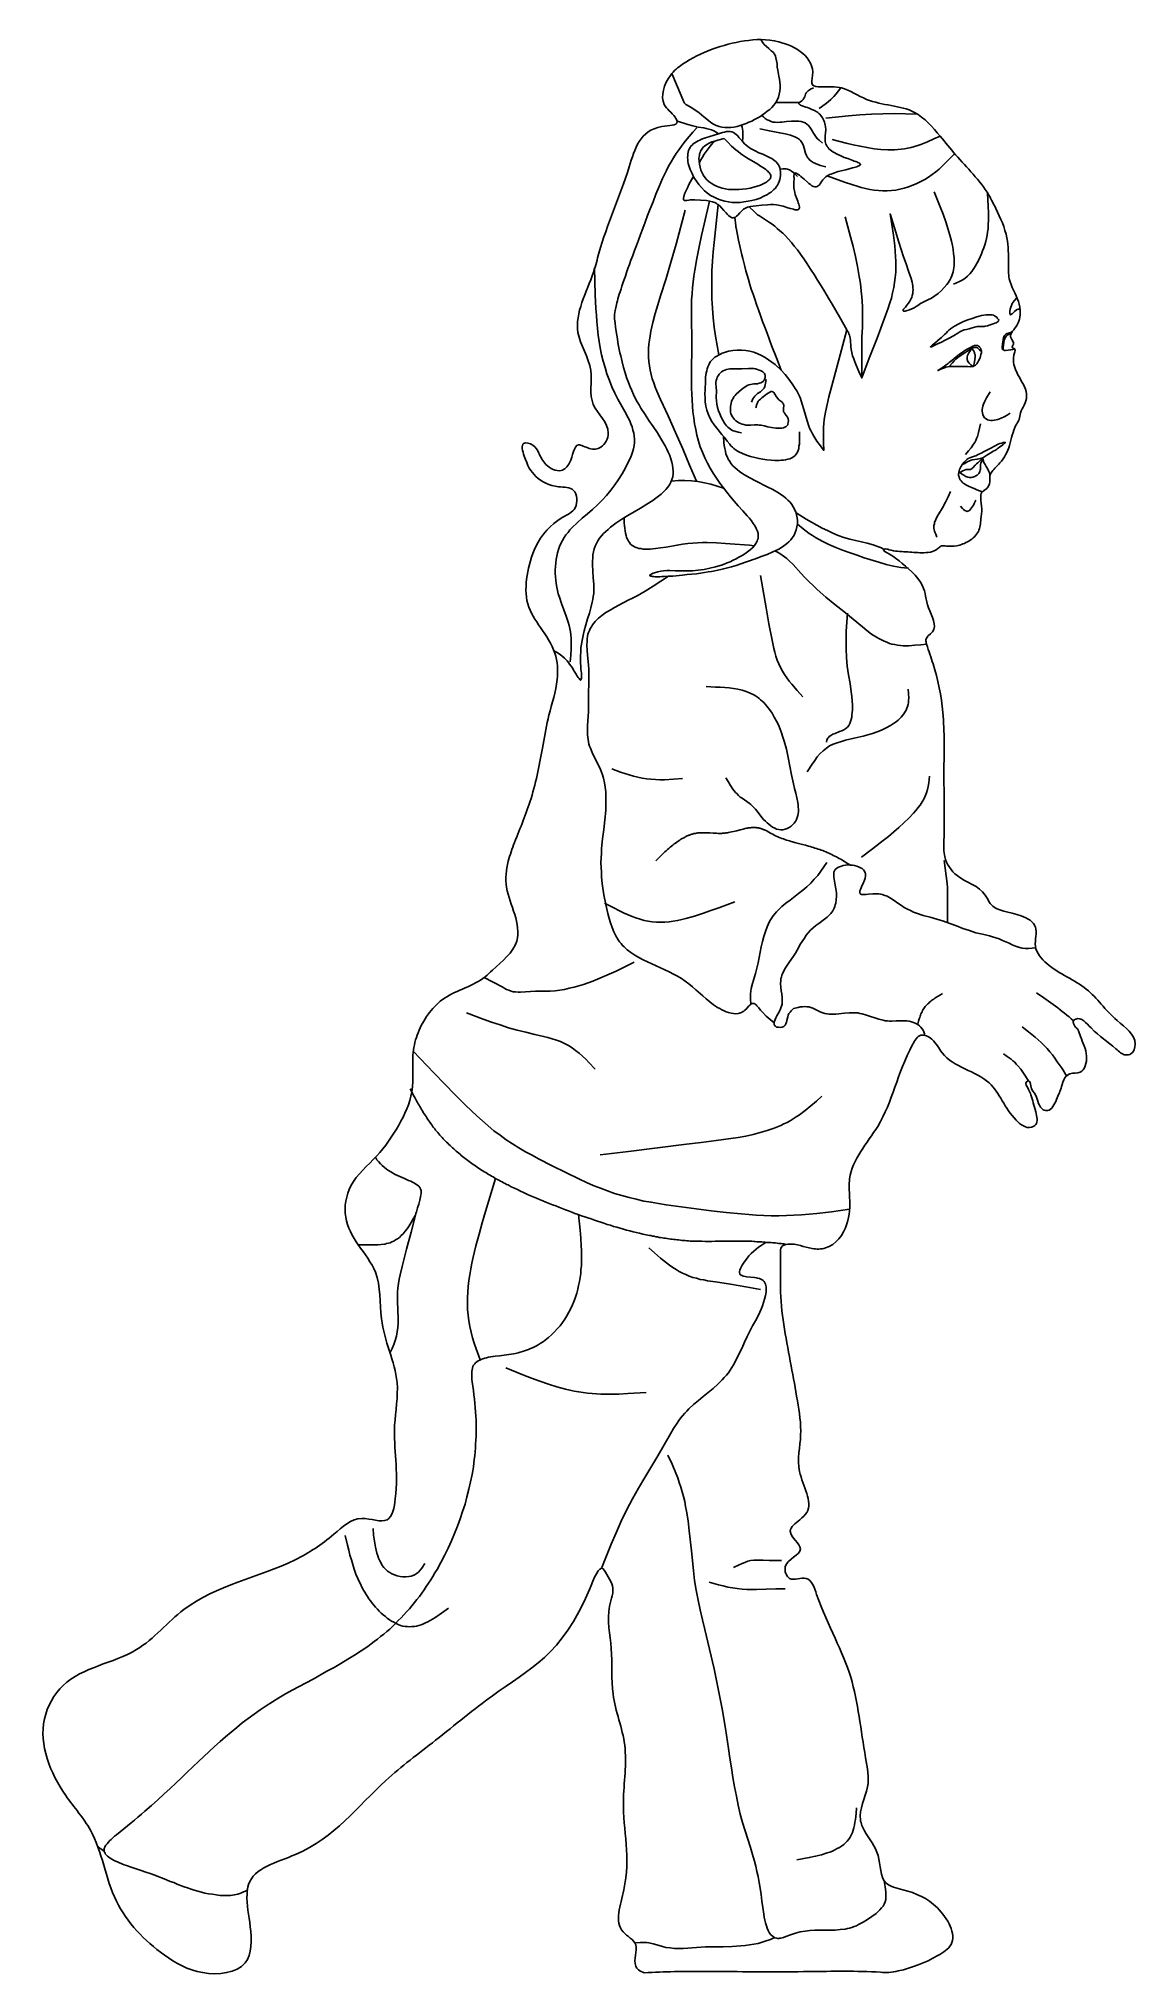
# Model space of a CAD drawing. Header units: millimetres. Extents: x 150 to 626, y 9 to 850.
import ezdxf

# ---------------------------------------------------------------- set-up
doc = ezdxf.new("R2010")
doc.units = ezdxf.units.MM
doc.header["$MEASUREMENT"] = 0
doc.layers.add('INNER', color=180, linetype='Continuous')
doc.layers.add('OUTER', color=200, linetype='Continuous')

msp = doc.modelspace()

# ---------------------------------------------------------------- linework, layer by layer
at = {"layer": 'INNER'}
for points in [[(424.91, 834.44), (429.04, 824.86), (430.08, 822.41), (430.36, 821.85), (430.45, 821.57), (430.55, 821.38), (430.64, 821.38), (431.11, 821.01), (432.99, 819.88), (434.96, 818.56), (436.84, 817.25), (437.88, 816.49), (438.81, 815.65), (440.88, 813.96), (441.92, 813.11), (443.05, 812.45), (444.27, 811.89), (445.48, 811.42), (446.71, 811.14), (448.02, 810.95), (449.34, 810.95), (450.66, 810.95), (451.97, 811.14), (453.29, 811.42), (454.6, 811.8), (455.92, 812.27), (457.24, 812.74), (458.45, 813.21), (459.67, 813.77), (460.9, 814.43), (462.03, 814.99), (463.15, 815.65), (464.28, 816.4), (465.31, 817.15), (466.44, 818), (467.48, 818.84), (468.42, 819.69), (469.26, 820.72), (470.11, 821.76), (470.77, 822.88), (471.23, 824.11), (471.61, 825.42), (471.89, 826.74), (471.98, 828.05), (471.98, 829.37), (471.89, 830.69), (471.7, 832), (471.42, 833.22), (470.96, 835.85), (470.77, 837.17), (470.67, 838.58), (470.49, 839.89), (470.2, 841.21), (470.01, 841.87), (469.83, 842.43), (469.45, 842.9), (469.07, 843.46), (468.6, 843.94), (468.13, 844.31), (467.1, 845.25), (466.06, 846.1), (465.12, 847.04), (464.66, 847.51), (464.28, 848.07), (463.63, 849.2)], [(434.12, 789.25), (432.99, 787.27), (432.42, 786.24), (431.86, 785.11), (431.29, 783.89), (430.64, 782.48), (430.17, 780.97), (429.98, 780.22), (429.98, 779.94), (429.98, 779.66), (430.08, 779.47), (430.27, 779.28), (430.55, 779.28), (430.83, 779.19), (431.48, 779.28), (432.33, 779.38), (432.99, 779.47), (433.74, 779.56), (434.96, 779.56), (437.41, 779.38), (440.04, 779.19), (441.35, 779), (442.57, 778.72), (443.14, 778.53), (443.7, 778.34), (444.27, 778.06), (444.73, 777.69), (445.77, 776.93), (446.61, 776), (447.55, 774.96), (448.59, 773.83), (449.06, 773.27), (449.53, 772.8), (450.09, 772.33), (450.56, 772.05), (451.13, 771.77), (451.59, 771.77), (452.06, 771.86), (452.63, 772.05), (453.1, 772.42), (453.57, 772.9), (454.51, 773.93), (455.54, 774.96), (456.11, 775.43), (456.67, 775.81), (457.24, 776.09), (457.8, 776.37), (458.45, 776.56), (459.11, 776.65), (460.33, 776.84), (461.65, 776.93), (464.09, 777.22), (466.54, 777.4), (467.76, 777.5), (469.07, 777.5), (470.39, 777.4), (471.8, 777.12), (473.3, 776.75), (474.9, 776.28), (476.4, 775.81), (477.16, 775.62), (477.81, 775.43), (478.37, 775.24), (478.94, 775.15), (479.41, 775.15), (479.78, 775.24), (480.07, 775.43), (480.26, 775.71), (480.35, 776), (480.35, 776.46), (480.26, 777.03), (480.07, 777.59), (479.88, 778.25), (479.69, 778.91), (479.13, 780.41), (478.56, 781.92), (478.37, 782.67), (478.19, 783.42), (478.09, 784.08), (478, 784.73), (478, 786.05), (478, 787.27), (478.09, 788.59), (478, 789.9), (478.09, 790.56), (478.09, 790.75), (478.19, 790.94), (478.28, 791.12), (478.37, 791.12), (478.56, 791.22), (478.75, 791.12), (478.94, 791.12), (479.22, 790.94), (479.69, 790.65), (480.35, 790.18), (481.01, 789.72), (482.42, 788.49), (483.82, 787.18), (484.48, 786.61), (485.23, 786.14), (485.8, 785.67), (486.46, 785.39), (487.02, 785.2), (487.59, 785.2), (488.06, 785.3), (488.53, 785.58), (488.9, 785.95), (489.37, 786.52), (490.12, 787.65), (490.5, 788.21), (490.97, 788.68), (491.34, 789.15), (491.91, 789.53), (492.38, 789.9), (492.94, 790.18), (493.5, 790.47), (494.16, 790.75), (495.57, 791.31), (497.17, 791.78), (500.46, 792.63), (501.96, 793), (503.47, 793.38), (504.12, 793.57), (504.69, 793.75), (505.25, 793.94), (505.72, 794.13), (506.19, 794.32), (506.47, 794.41), (506.66, 794.6), (506.85, 794.79), (506.85, 794.98), (506.75, 795.17), (506.57, 795.35), (506.19, 795.54), (505.81, 795.73), (505.34, 796.01), (504.87, 796.2), (504.22, 796.38), (503.56, 796.67), (502.9, 796.86), (501.4, 797.42), (499.8, 797.98), (498.3, 798.64), (496.8, 799.3), (495.48, 800.05), (494.82, 800.43), (494.26, 800.8), (493.69, 801.27), (493.22, 801.74), (492.85, 802.21), (492.47, 802.68), (492.19, 803.25), (491.91, 803.72), (491.72, 804.28), (491.62, 804.84), (491.53, 805.5), (491.53, 806.06), (491.62, 807.38), (491.72, 808.7), (491.81, 810.01), (491.72, 811.33), (491.62, 811.99), (491.44, 812.64), (491.25, 813.3), (490.97, 813.96), (490.41, 815.09), (489.65, 816.12), (489.18, 816.68), (488.81, 817.06), (488.34, 817.44), (487.87, 817.81), (486.93, 818.38), (485.8, 818.84), (484.58, 819.31), (483.92, 819.6), (483.17, 819.78), (481.57, 820.35), (480.82, 820.72), (480.54, 820.91), (480.35, 821.01), (480.16, 821.19), (480.16, 821.38), (480.16, 821.57), (480.35, 821.76), (480.54, 821.95), (480.82, 822.14), (481.38, 822.6), (481.95, 823.07), (482.32, 823.64), (482.7, 824.3), (482.89, 824.86), (483.08, 825.42), (483.36, 825.99), (483.73, 826.46), (484.2, 826.93), (484.67, 827.21), (485.23, 827.58), (486.55, 828.15)], [(488.9, 819.13), (491.53, 821.1), (492.85, 822.14), (494.07, 823.17), (495.29, 824.39), (496.33, 825.61), (497.36, 826.93), (498.39, 828.24)], [(464, 816.21), (464.75, 815.56), (465.5, 814.9), (466.35, 814.33), (467.19, 813.96), (468.04, 813.58), (468.89, 813.3), (469.83, 813.21), (470.77, 813.11), (471.8, 813.21), (472.74, 813.21), (474.81, 813.49), (476.97, 813.68), (478, 813.77), (479.13, 813.77), (480.16, 813.68), (481.1, 813.58), (482.04, 813.3), (482.89, 813.02), (483.64, 812.45), (484.39, 811.89), (484.95, 811.14), (485.52, 810.29), (486.46, 808.51), (487.02, 807.66), (487.59, 806.82), (488.24, 806.06), (489, 805.41), (490.41, 804.09)], [(480.35, 821.85), (470.11, 821.85)], [(531.47, 816.78), (526.49, 816.87), (521.51, 816.97), (516.62, 816.87), (511.64, 816.78), (506.66, 816.49), (501.68, 816.03), (491.81, 814.99)], [(435.9, 810.86), (434.12, 808.98), (432.52, 807.1), (430.92, 805.22), (429.51, 803.34), (428.2, 801.46), (426.88, 799.67), (425.75, 797.8), (424.63, 796.01), (423.59, 794.13), (422.65, 792.35), (421.81, 790.56), (420.96, 788.78), (420.21, 787.08), (419.46, 785.3), (418.05, 782.01), (416.83, 778.72), (415.6, 775.62), (414.48, 772.71), (413.35, 769.79), (412.32, 767.16), (411.38, 764.53), (410.44, 762.09), (409.59, 759.74), (408.74, 757.48), (407.99, 755.42), (407.24, 753.35), (406.58, 751.47), (405.92, 749.68), (405.36, 747.99), (404.8, 746.4), (404.24, 744.89), (403.77, 743.39), (403.3, 742.07), (402.92, 740.85), (402.54, 739.63), (402.17, 738.59), (401.88, 737.56), (401.6, 736.53), (401.41, 735.68), (401.13, 734.84), (400.94, 734.08), (400.76, 733.33), (400.66, 732.68), (400.47, 732.11), (400.38, 731.55), (400.19, 730.61), (400.1, 729.76), (400.1, 729.01), (400.1, 728.45), (400.1, 727.88), (400.38, 726), (400.57, 724.22), (400.85, 722.43), (401.13, 720.74), (401.32, 719.14), (401.6, 717.54), (401.88, 716.04), (402.17, 714.54), (402.45, 713.13), (402.83, 711.81), (403.39, 709.18), (404.05, 706.74), (404.71, 704.39), (405.36, 702.32), (406.11, 700.26), (406.86, 698.38), (407.62, 696.69), (408.37, 694.99), (409.12, 693.4), (409.97, 691.89), (410.81, 690.48), (411.57, 689.07), (413.35, 686.35), (415.04, 683.72), (416.92, 681.08), (418.7, 678.36), (420.4, 675.54), (422.09, 672.72), (422.75, 671.31), (423.41, 669.9), (424.06, 668.49), (424.53, 667.08), (425, 665.67), (425.28, 664.36), (425.47, 663.04), (425.56, 661.73), (425.56, 660.51), (425.37, 659.28), (425, 658.06), (424.53, 656.94), (423.97, 655.81), (423.22, 654.77), (422.37, 653.74), (421.43, 652.8), (420.3, 651.77), (419.17, 650.83), (418.05, 649.98), (416.73, 649.04), (414.1, 647.35), (411.38, 645.66), (405.83, 642.46), (403.2, 640.87), (400.66, 639.17), (399.53, 638.24), (398.32, 637.39), (397.28, 636.45), (396.25, 635.51), (395.31, 634.57), (394.37, 633.63), (393.61, 632.6), (392.86, 631.47), (392.2, 630.34), (391.74, 629.21), (391.27, 627.99), (390.98, 626.68), (390.7, 625.36), (390.61, 624.05), (390.51, 622.64), (390.51, 621.23), (390.7, 618.31), (390.89, 615.4), (391.08, 612.58), (391.17, 611.17), (391.08, 609.86), (391.08, 608.54), (390.89, 607.23), (390.7, 606.01), (390.42, 604.78), (389.86, 602.34), (389.2, 599.99), (388.35, 597.55), (387.6, 595.01), (386.85, 592.38), (386.57, 591.06), (386.29, 589.65), (386, 588.15), (385.72, 586.55), (385.53, 584.96), (385.44, 583.26), (385.35, 581.57), (385.35, 579.69), (385.53, 575.75), (385.63, 574.9), (385.72, 573.96), (385.72, 573.21), (385.72, 572.46), (385.72, 571.89), (385.63, 571.42), (385.53, 571.14), (385.53, 571.05), (385.44, 570.95), (385.35, 570.95), (385.25, 571.05), (384.97, 571.23), (384.69, 571.61), (384.31, 572.08), (383.94, 572.65), (383.56, 573.3), (383.09, 574.05), (382.62, 574.81), (381.68, 576.4), (380.55, 577.91), (380.08, 578.66), (379.52, 579.32), (378.39, 580.44), (377.27, 581.48), (376.04, 582.32), (374.91, 583.07), (373.7, 583.73)], [(427.44, 813.77), (431.86, 812.27), (434.12, 811.61), (436.47, 811.14), (438.81, 810.76), (439.94, 810.58), (441.07, 810.29), (442.2, 809.92), (443.23, 809.45), (444.27, 808.89), (445.2, 808.23)], [(455.26, 812.08), (455.54, 811.14), (455.64, 810.29), (455.82, 809.35), (455.82, 808.51), (455.82, 806.63), (455.73, 804.84)], [(463.15, 810.39), (467.38, 809.45), (469.54, 809.07), (471.8, 808.6), (474.15, 808.13), (475.37, 807.85), (476.5, 807.57), (477.62, 807.19), (478.66, 806.82), (479.6, 806.25), (480.44, 805.69), (480.82, 805.31), (481.1, 804.94), (481.48, 804.47), (481.67, 804), (482.14, 803.06), (482.42, 801.93), (483.08, 799.77), (483.45, 798.74), (483.73, 798.27), (484.01, 797.8), (484.29, 797.42), (484.67, 797.04), (485.42, 796.38), (486.36, 795.82), (487.3, 795.26), (488.43, 794.88), (489.56, 794.51), (491.91, 793.85)], [(436.84, 795.54), (437.5, 796.86), (438.25, 798.08), (439, 799.3), (439.85, 800.52), (441.63, 802.87), (443.52, 805.13)], [(492.47, 790), (499.89, 787.27), (503.56, 786.05), (505.44, 785.49), (507.23, 784.92), (509.11, 784.45), (510.98, 784.08), (512.77, 783.79), (514.65, 783.61), (516.53, 783.42), (518.41, 783.42), (520.29, 783.61), (522.17, 783.79), (524.04, 784.17), (525.92, 784.64), (527.81, 785.2), (529.59, 785.86), (531.37, 786.61), (533.16, 787.46), (534.85, 788.4), (536.45, 789.43), (538.05, 790.47), (539.55, 791.69), (541.05, 792.91), (542.37, 794.13), (545.09, 796.86), (547.73, 799.58)], [(494.63, 805.69), (500.74, 804.09), (503.75, 803.43), (506.75, 802.78), (509.76, 802.21), (512.77, 801.74), (515.78, 801.46), (518.78, 801.27), (520.19, 801.27), (521.7, 801.27), (523.11, 801.37), (524.61, 801.56), (526.02, 801.74), (527.43, 802.03), (528.93, 802.31), (530.34, 802.68), (531.75, 803.15), (533.16, 803.62), (535.98, 804.75), (538.7, 805.97), (541.53, 807.19)], [(479.5, 789.72), (478.66, 790.56), (477.9, 791.31), (476.97, 791.97), (476.12, 792.53), (475.65, 792.72), (475.18, 792.91), (474.62, 793), (474.15, 793), (473.11, 793), (471.98, 792.91)], [(434.12, 789.25), (434.4, 789.72)], [(538.89, 783.04), (541.53, 776.56), (542.75, 773.36), (543.96, 769.98), (545, 766.69), (545.94, 763.22), (546.41, 761.52), (546.79, 759.74), (547.07, 757.95), (547.35, 756.17), (547.54, 754.38), (547.63, 752.6), (547.54, 750.81), (547.44, 749.97), (547.26, 749.12), (547.07, 748.27), (546.88, 747.43), (546.6, 746.58), (546.22, 745.83), (545.85, 744.98), (545.38, 744.23), (544.91, 743.48), (544.34, 742.73), (543.21, 741.41), (542, 740.1), (540.58, 738.88), (539.17, 737.84), (537.67, 736.9), (536.08, 736.06), (532.88, 734.55)], [(562.11, 782.48), (562.39, 776.84), (562.48, 773.93), (562.48, 771.11), (562.39, 768.38), (562.29, 766.97), (562.11, 765.56), (561.92, 764.15), (561.64, 762.75), (561.26, 761.43), (560.88, 760.02), (560.51, 758.7), (559.94, 757.39), (559.47, 756.07), (558.91, 754.76), (558.25, 753.44), (557.59, 752.13), (556.84, 750.9), (556.09, 749.68), (555.25, 748.46), (554.3, 747.43), (553.36, 746.4), (552.24, 745.45), (551.11, 744.7), (549.88, 744.04), (548.57, 743.48), (547.26, 742.92)], [(430.83, 775.06), (426.79, 760.3), (424.72, 752.88), (422.46, 745.36), (420.11, 737.84), (418.89, 733.99), (417.77, 730.14), (416.73, 726.29), (416.26, 724.4), (415.89, 722.53), (415.51, 720.55), (415.23, 718.67), (415.04, 716.79), (414.85, 714.91), (414.85, 713.04), (414.85, 711.15), (414.95, 709.28), (415.23, 707.4), (415.51, 705.52), (415.98, 703.73), (416.45, 701.85), (417.11, 700.07), (417.77, 698.19), (418.43, 696.4), (420.02, 692.83), (423.41, 685.69), (425, 682.12), (426.6, 678.55), (429.7, 671.41), (432.71, 664.36), (435.62, 657.31)], [(447.37, 676.86), (447.55, 674.23), (447.74, 672.91), (447.93, 671.59), (448.21, 670.37), (448.49, 669.15), (448.96, 668.03), (449.43, 666.99), (450.09, 665.96), (450.75, 664.92), (451.5, 664.08), (452.44, 663.23), (453.29, 662.38), (454.32, 661.63), (455.35, 660.88), (456.48, 660.13), (458.83, 658.81), (461.27, 657.5), (466.35, 654.96), (468.79, 653.74), (471.23, 652.33), (472.36, 651.58), (473.4, 650.83), (474.43, 649.98), (475.37, 649.13), (476.31, 648.2), (477.06, 647.26), (477.72, 646.22), (478.28, 645.19), (478.84, 643.97), (479.13, 642.75), (479.41, 641.43), (479.5, 640.11), (479.5, 638.8), (479.31, 637.48), (479.03, 636.26), (478.56, 635.04), (478.09, 633.91), (477.35, 632.88), (476.59, 631.94), (475.75, 631), (474.71, 630.15), (473.68, 629.31), (472.55, 628.55), (471.42, 627.9), (470.2, 627.24), (468.89, 626.68), (466.35, 625.55), (463.81, 624.61), (461.37, 623.67), (460.24, 623.29), (459.11, 622.92), (456.95, 622.17), (454.88, 621.42), (452.91, 620.76), (450.85, 620.1), (448.59, 619.53), (447.46, 619.25), (446.24, 618.97), (445.01, 618.69), (443.61, 618.41), (442.2, 618.13), (440.69, 617.94), (439.09, 617.66), (437.41, 617.47), (435.62, 617.19), (433.65, 617), (431.67, 616.81), (429.61, 616.53), (425.37, 616.15), (423.41, 616.06), (421.52, 615.96), (420.58, 615.96), (419.83, 615.87), (418.98, 615.87), (418.33, 615.87), (417.67, 615.87), (417.11, 615.96), (416.55, 615.96), (416.17, 616.06), (415.79, 616.15), (415.51, 616.25), (415.42, 616.34), (415.32, 616.43), (415.42, 616.62), (415.6, 616.72), (415.89, 616.9), (416.36, 617.19), (416.92, 617.37), (417.49, 617.56), (418.89, 618.03), (420.21, 618.31), (421.43, 618.41), (422.75, 618.6), (424.06, 618.6), (426.6, 618.5), (429.04, 618.41), (431.58, 618.41), (434.02, 618.5), (436.47, 618.69), (439, 619.07), (441.45, 619.53), (443.99, 620.1), (446.52, 620.85), (447.74, 621.32), (449.06, 621.89), (450.28, 622.35), (451.59, 623.01), (452.91, 623.58), (454.13, 624.33), (455.45, 625.08), (456.67, 625.83), (457.89, 626.68), (458.92, 627.52), (459.96, 628.46), (460.8, 629.4), (461.46, 630.34), (461.74, 630.91), (462.03, 631.38), (462.21, 631.94), (462.4, 632.41), (462.4, 632.97), (462.5, 633.44), (462.5, 634.01), (462.4, 634.57), (462.12, 635.7), (461.65, 636.83), (461.09, 637.86), (460.33, 638.99), (459.58, 640.11), (458.64, 641.24), (457.71, 642.37), (455.82, 644.53), (453.85, 646.69), (452.06, 648.66), (450.38, 650.55), (448.87, 652.52), (447.37, 654.49), (445.86, 656.47), (444.36, 658.63), (442.95, 660.79), (441.63, 662.95), (440.41, 665.21), (439.28, 667.55), (438.25, 669.9), (437.31, 672.35), (436.56, 674.79), (435.9, 677.33), (435.34, 679.77), (434.87, 682.31), (434.49, 684.85), (434.12, 687.48), (433.93, 690.01), (433.74, 692.64), (433.65, 695.18), (433.55, 697.72), (433.55, 702.89), (433.55, 707.96), (433.65, 713.13), (433.65, 718.2), (433.46, 728.54), (433.46, 733.61), (433.55, 736.15), (433.74, 738.78), (433.93, 741.32), (434.21, 743.86), (434.59, 746.4), (434.96, 748.93), (435.81, 754), (436.84, 759.08), (437.88, 764.06), (439, 769.04), (441.35, 779)], [(445.11, 777.5), (444.17, 769.23), (443.33, 761.05), (442.95, 756.92), (442.67, 752.88), (442.39, 748.74), (442.29, 744.7), (442.29, 740.57), (442.39, 736.53), (442.57, 732.49), (442.95, 728.35), (443.42, 724.31), (443.99, 720.27), (445.39, 712.19)], [(458.55, 776.56), (460.8, 774.4), (461.93, 773.36), (462.21, 773.08), (462.5, 772.9), (463.06, 772.52), (465.22, 771.2), (467.38, 769.7), (468.51, 768.95), (469.64, 768.1), (470.77, 767.16), (471.89, 766.13), (473.11, 765), (474.34, 763.87), (475.56, 762.56), (476.88, 761.05), (478.09, 759.46), (479.5, 757.76), (480.82, 755.89), (482.23, 753.91), (483.73, 751.75), (485.23, 749.5), (486.74, 747.14), (488.24, 744.7), (489.75, 742.17), (491.34, 739.63), (492.94, 736.9), (494.54, 734.27), (497.73, 728.73), (500.93, 723.09)], [(452.34, 771.95), (452.81, 768.2), (452.81, 767.73), (452.91, 767.35), (453.1, 766.6), (453.38, 765.09), (453.94, 762.09), (454.6, 758.89), (455.35, 755.7), (455.82, 754), (456.2, 752.31), (456.67, 750.53), (457.14, 748.74), (457.71, 746.86), (458.26, 744.89), (458.83, 742.82), (459.49, 740.76), (460.24, 738.59), (460.99, 736.43), (461.74, 734.08), (462.59, 731.73), (463.53, 729.29), (464.38, 726.76), (465.31, 724.22), (466.35, 721.59), (468.32, 716.32), (470.39, 710.97), (472.45, 705.52)], [(532.88, 734.55), (532.31, 734.08), (531.75, 733.61), (531, 733.15), (530.15, 732.68), (529.22, 732.21), (528.18, 731.73), (527.15, 731.45), (526.77, 731.36), (526.3, 731.26), (526.02, 731.17), (525.74, 731.17), (525.55, 731.26), (525.45, 731.36), (525.36, 731.55), (525.45, 731.73), (525.64, 732.02), (525.83, 732.3), (526.11, 732.68), (526.39, 732.96), (527.05, 733.8), (527.71, 734.65), (528.28, 735.49), (528.75, 736.34), (529.12, 737.19), (529.4, 738.03), (529.59, 738.88), (529.69, 739.72), (529.78, 740.47), (529.69, 741.32), (529.69, 742.17), (529.4, 743.76), (528.93, 745.36), (528.37, 746.96), (527.81, 748.56), (526.68, 751.75), (525.55, 754.85), (523.48, 761.15), (521.6, 767.35), (519.72, 773.46), (520.47, 768.85), (521.23, 764.25), (521.79, 759.55), (521.98, 757.29), (522.07, 754.95), (522.17, 752.69), (522.17, 750.43), (522.17, 748.18), (521.98, 745.83), (521.7, 743.58), (521.32, 741.41), (520.85, 739.16), (520.29, 736.9), (519.63, 734.74), (518.88, 732.49), (517.37, 728.16), (514.09, 719.43), (510.7, 710.78), (507.41, 702.23), (506.19, 705.05), (504.97, 707.77), (504.4, 709.18), (503.94, 710.5), (503.47, 711.81), (503.19, 713.22), (502.9, 714.54), (502.72, 715.85), (502.53, 718.39), (502.34, 719.61), (502.06, 720.74), (501.87, 721.3), (501.68, 721.96), (501.31, 722.53), (500.93, 723.09), (497.54, 710.12), (493.98, 697.16), (493.13, 693.96), (492.38, 690.67), (491.72, 687.38), (491.44, 685.78), (491.15, 684.09), (490.97, 682.4), (490.87, 680.8), (490.78, 677.42), (490.87, 674.13), (490.97, 670.75), (489.47, 672.72), (487.96, 674.79), (486.64, 676.86), (486.08, 677.99), (485.52, 679.02), (484.95, 680.15), (484.48, 681.27), (483.73, 683.62), (482.32, 688.51), (481.57, 690.86), (480.82, 693.21), (480.35, 694.33), (479.78, 695.46), (479.22, 696.59), (478.56, 697.63), (477.25, 699.69), (475.75, 701.66), (474.15, 703.64), (472.45, 705.52)], [(500.18, 772.14), (502.53, 763.5), (503.66, 759.27), (504.69, 754.95), (505.63, 750.62), (506.38, 746.3), (506.75, 744.14), (507.04, 741.88), (507.23, 739.72), (507.41, 737.56), (507.6, 735.4), (507.7, 733.15), (507.7, 728.73), (507.7, 724.31), (507.51, 719.9), (507.41, 715.48), (507.41, 711.06), (507.41, 702.23)], [(380.83, 578.94), (381.12, 581.85), (381.3, 584.77), (381.3, 587.68), (381.21, 589.18), (381.12, 590.59), (380.93, 592), (380.74, 593.32), (380.37, 594.73), (379.99, 596.14), (379.05, 598.77), (378.11, 601.49), (377.08, 604.22), (376.14, 607.04), (375.67, 608.45), (375.29, 609.95), (375.01, 611.36), (374.73, 612.86), (374.54, 614.37), (374.44, 615.87), (374.35, 617.37), (374.35, 618.88), (374.44, 620.38), (374.54, 621.89), (374.73, 623.39), (375.01, 624.8), (375.39, 626.3), (375.76, 627.71), (376.23, 629.03), (376.8, 630.34), (377.45, 631.66), (378.2, 632.88), (378.96, 634.01), (379.9, 635.14), (380.74, 636.26), (381.77, 637.3), (383.84, 639.27), (386.1, 641.24), (388.35, 643.12), (390.51, 645.1), (392.67, 647.07), (394.74, 649.13), (396.62, 651.2), (398.5, 653.46), (400.19, 655.81), (401.88, 658.16), (403.39, 660.6), (404.89, 663.23), (406.21, 665.86), (406.86, 667.27), (407.43, 668.59), (407.9, 670), (408.27, 671.41), (408.56, 672.82), (408.74, 674.13), (408.74, 675.54), (408.65, 676.86), (408.46, 678.27), (408.09, 679.58), (407.71, 680.99), (407.24, 682.31), (406.68, 683.62), (406.02, 684.94), (404.61, 687.66), (401.6, 693.02), (400.19, 695.65), (398.98, 698.38), (397.85, 701.1), (396.81, 703.92), (395.97, 706.74), (395.12, 709.46), (394.46, 712.28), (393.9, 715.2), (393.43, 718.01), (393.05, 720.83), (392.67, 723.75), (392.39, 726.66), (392.2, 729.48), (392.02, 732.39), (391.74, 738.22), (391.45, 749.97)], [(574.7, 736.9), (573.66, 735.68), (573.19, 735.12), (572.82, 734.46), (572.44, 733.71), (572.16, 732.96), (571.88, 732.02), (571.78, 730.98), (571.78, 730.52), (571.78, 730.14), (571.88, 729.86), (571.97, 729.67), (572.16, 729.67), (572.44, 729.86), (572.72, 730.04), (573, 730.33), (573.76, 731.08), (574.6, 731.73), (574.98, 731.92), (575.44, 732.11), (575.83, 732.11), (576.2, 732.11)], [(545.38, 707.12), (546.79, 708.81), (547.54, 709.56), (548.29, 710.31), (549.14, 711.06), (550.07, 711.72), (551.86, 712.94), (553.74, 714.07), (554.68, 714.63), (555.62, 715.2), (556.19, 715.48), (556.65, 715.48), (557.21, 715.38), (557.68, 715.2), (558.16, 714.82), (558.53, 714.44), (559.38, 713.69)], [(555.25, 715.01), (555.9, 714.16), (556.37, 713.22), (556.47, 712.75), (556.65, 712.28), (556.65, 711.81), (556.65, 711.25), (556.56, 710.22), (556.37, 709.18), (555.9, 707.21)], [(572.53, 722.06), (571.59, 721.77), (570.65, 721.49), (570.28, 721.3), (569.9, 721.02), (569.62, 720.74), (569.34, 720.46), (569.15, 720.08), (569.05, 719.71), (568.78, 718.77), (568.68, 717.83), (568.59, 716.79), (568.4, 715.76), (568.4, 715.2), (568.5, 714.82), (568.5, 714.63), (568.68, 714.54), (568.97, 714.35), (569.43, 714.16), (569.9, 714.16), (571.03, 714.26), (572.06, 714.35), (573, 714.54), (573.85, 714.73)], [(572.16, 721.3), (571.59, 721.21), (571.12, 721.02), (570.65, 720.83), (570.28, 720.46), (569.99, 720.08), (569.72, 719.61), (569.34, 718.58), (569.15, 717.54), (568.97, 716.42), (568.87, 715.38), (568.87, 714.35)], [(472.45, 705.52), (469.83, 707.96), (468.42, 709.09), (467.01, 710.12), (465.5, 711.06), (463.91, 711.91), (462.31, 712.66), (460.62, 713.32), (458.83, 713.79), (457.05, 714.07), (455.26, 714.26), (453.38, 714.26), (451.5, 714.16), (450.56, 713.97), (449.62, 713.79), (448.68, 713.51), (447.84, 713.22), (446.9, 712.94), (446.05, 712.57), (445.2, 712.1), (444.46, 711.62), (443.7, 711.15), (443.05, 710.59), (442.39, 709.93), (441.82, 709.28), (441.35, 708.62), (440.98, 707.87), (440.6, 707.02), (440.32, 706.18), (440.13, 705.33), (439.94, 704.48), (439.66, 702.6), (439.57, 700.73), (439.38, 697.06), (439.28, 695.27), (439.38, 693.49), (439.47, 691.8), (439.75, 690.01), (440.22, 688.23), (440.79, 686.54), (441.45, 684.85), (442.29, 683.34), (443.33, 681.84), (444.46, 680.43), (446.71, 677.7), (447.84, 676.29), (448.96, 674.79), (450.09, 673.38), (450.66, 672.72), (451.32, 672.16), (451.97, 671.5), (452.63, 671.03), (453.38, 670.47), (454.13, 670.09), (455.73, 669.34), (457.42, 668.68), (459.2, 668.12), (460.99, 667.65), (462.78, 667.27), (464.47, 666.9), (466.25, 666.61), (468.04, 666.43), (469.73, 666.33), (471.51, 666.33), (472.45, 666.43), (473.4, 666.52), (474.34, 666.61), (475.28, 666.9), (476.22, 667.08), (477.06, 667.46), (477.81, 667.93), (478.47, 668.49), (479.03, 669.15), (479.5, 669.9), (479.78, 670.66), (480.07, 671.59), (480.16, 672.53), (480.35, 673.38), (480.44, 675.26), (480.44, 677.05), (480.44, 678.74)], [(469.73, 695.18), (470.49, 693.96), (470.96, 693.3), (471.42, 692.74), (472.74, 691.8), (473.21, 691.23), (473.4, 690.95), (473.49, 690.67), (473.58, 690.3), (473.58, 689.92), (473.49, 689.17), (473.4, 688.41), (473.49, 688.04), (473.49, 687.66), (473.68, 687.38), (473.87, 687.01), (474.24, 686.44), (474.81, 685.78), (475.18, 685.22), (475.37, 684.85), (475.46, 684.47), (475.65, 683.72), (475.56, 682.87), (475.37, 682.21), (475.28, 681.84), (475.09, 681.55), (474.62, 681.08), (474.05, 680.8), (473.4, 680.52), (472.64, 680.33), (471.8, 680.33), (470.96, 680.33), (470.11, 680.33), (468.32, 680.62), (466.63, 680.99), (465.12, 681.37), (463.72, 681.65), (462.97, 681.74), (462.31, 681.84), (460.8, 681.84), (459.3, 681.74), (457.8, 681.74), (457.05, 681.74), (456.29, 681.93), (455.54, 682.12), (454.79, 682.4), (454.13, 682.68), (453.47, 683.15), (452.81, 683.62), (452.25, 684.09), (451.78, 684.66), (451.32, 685.31), (450.94, 685.97), (450.66, 686.72), (450.47, 687.38), (450.38, 688.13), (450.38, 688.98), (450.38, 689.73), (450.56, 690.48), (450.75, 691.23), (450.94, 691.99), (451.22, 692.64), (451.59, 693.3), (451.97, 693.96), (452.44, 694.52), (452.91, 695.09), (454.04, 696.21), (455.17, 697.16), (456.39, 698.09), (457.05, 698.47), (457.71, 698.85), (458.36, 699.13), (459.11, 699.32), (459.86, 699.5), (460.62, 699.6), (462.21, 699.69), (462.97, 699.88), (463.63, 700.07), (464.28, 700.44), (464.57, 700.63), (464.85, 700.91), (465.03, 701.29), (465.22, 701.57), (465.41, 701.95), (465.5, 702.32), (465.5, 702.7), (465.5, 703.07), (465.5, 703.45), (465.31, 703.73), (465.22, 704.11), (464.94, 704.39), (464.47, 704.86), (463.72, 705.33), (462.97, 705.61), (462.21, 705.89), (461.37, 706.08), (460.52, 706.27), (459.77, 706.27), (458.26, 706.27), (455.35, 706.08), (452.44, 706.18), (450.94, 706.18), (450.19, 706.08), (449.43, 705.99), (448.68, 705.8), (447.93, 705.52), (447.27, 705.24), (446.61, 704.86), (446.05, 704.39), (445.48, 703.83), (445.11, 703.17), (444.73, 702.51), (444.46, 701.85), (444.27, 701.1), (444.08, 700.35), (444.08, 699.69), (444.17, 698.19), (444.36, 696.59)], [(465.88, 701.57), (465.69, 699.97), (465.5, 699.22), (465.31, 698.47), (465.03, 697.81), (464.57, 697.25), (464.09, 696.69), (463.53, 696.21), (462.21, 695.37), (461.56, 694.9), (460.99, 694.33), (460.62, 693.77), (460.15, 693.11), (459.58, 691.7)], [(444.36, 696.59), (444.27, 693.68), (444.36, 692.27), (444.54, 690.77), (444.83, 689.35), (445.2, 687.94), (445.77, 686.54), (446.33, 685.22), (447.08, 683.91), (447.84, 682.59), (448.78, 681.37), (449.25, 680.8), (449.81, 680.33), (450.38, 679.96), (451.03, 679.58), (451.59, 679.21), (452.34, 679.02), (453.76, 678.64), (455.26, 678.36)], [(469.73, 695.18), (469.26, 695.84), (468.98, 696.12), (468.79, 696.21), (468.42, 696.31), (468.13, 696.31), (467.85, 696.21), (467.48, 696.03), (466.82, 695.56), (466.06, 695.09), (465.31, 694.52), (464.66, 693.96), (464, 693.49), (463.44, 693.02), (462.97, 692.55), (462.5, 692.08), (462.12, 691.42), (461.84, 690.77), (461.46, 689.26)], [(563.23, 696.12), (561.64, 693.58), (560.88, 692.17), (560.32, 690.77), (560.04, 690.01), (559.85, 689.26), (559.75, 688.51), (559.75, 687.76), (559.85, 687.01), (560.04, 686.25), (560.32, 685.6), (560.79, 684.94), (561.45, 684.38), (562.01, 684), (562.76, 683.81), (563.51, 683.72), (564.26, 683.72), (565.02, 683.91), (566.52, 684.19), (567.93, 684.66), (569.34, 685.31), (570.65, 686.07), (571.88, 686.91)], [(559, 682.31), (558.63, 680.43), (558.16, 678.55), (557.68, 676.76), (557.31, 675.92), (556.93, 675.07), (556.56, 674.23), (556, 673.47), (554.96, 671.88), (553.74, 670.47), (552.52, 668.96)], [(549.98, 661.17), (550.82, 660.51), (551.77, 659.94), (552.61, 659.38), (553.08, 659.19), (553.55, 659.1), (554.12, 659), (554.59, 658.91), (555.06, 659), (555.62, 659.1), (556.09, 659.19), (556.56, 659.38), (557.03, 659.66), (557.5, 660.04), (557.87, 660.32), (558.25, 660.69), (558.53, 661.17), (558.72, 661.63), (558.91, 662.1), (559, 662.57), (559, 663.14), (559, 663.61), (559, 664.64), (559.1, 665.21), (559.28, 665.58), (559.85, 666.52), (559.94, 666.99), (560.04, 667.46), (560.88, 668.03), (561.73, 668.59), (562.48, 669.06), (563.23, 669.53), (563.98, 669.9), (564.54, 670.37), (565.2, 670.75), (565.77, 671.03), (566.24, 671.41), (566.71, 671.69), (567.46, 672.25), (568.12, 672.72), (568.68, 673.1), (569.05, 673.38), (569.34, 673.66), (569.52, 673.85), (569.72, 674.04), (569.72, 674.13), (569.72, 674.23), (569.52, 674.23), (569.15, 674.23), (568.87, 674.23), (568.21, 673.94), (567.46, 673.66), (566.61, 673.38), (563.51, 671.69), (562.01, 670.94), (560.6, 670.19), (559.28, 669.53), (558.06, 668.96), (556.93, 668.4), (556.47, 668.21), (556, 668.03), (555.15, 667.74), (554.4, 667.55), (553.65, 667.18), (553.27, 666.9), (552.89, 666.61), (552.52, 666.24), (552.05, 665.77), (551.2, 664.74), (550.45, 663.61), (550.17, 663.04), (549.88, 662.48), (549.7, 661.82), (549.6, 661.17), (549.51, 660.51), (549.51, 659.85), (549.7, 659.19), (549.88, 658.53), (550.17, 657.97), (550.54, 657.5), (551.01, 656.94), (551.48, 656.56), (552.05, 656.18), (552.61, 655.81), (553.83, 655.15), (555.06, 654.59), (556.28, 654.12), (557.4, 653.65), (558.63, 653.18), (559.94, 652.8)], [(551.11, 664.55), (552.14, 665.11), (553.18, 665.77), (554.21, 666.24), (555.34, 666.61), (556.56, 666.8), (557.68, 666.99), (558.81, 667.18), (560.04, 667.46), (558.91, 666.33), (557.78, 665.3), (557.21, 664.83), (556.74, 664.27), (555.62, 663.14), (555.34, 662.86), (555.06, 662.67), (554.68, 662.48), (554.3, 662.48), (553.55, 662.48), (553.18, 662.48), (552.8, 662.48), (552.05, 662.2), (551.3, 661.91), (549.98, 661.17)], [(560.04, 667.46), (560.22, 666.52), (560.51, 665.49), (560.98, 664.55), (561.45, 663.7), (562.01, 662.86), (562.48, 661.91), (562.85, 660.98), (563.13, 659.94)], [(424.82, 657.41), (427.73, 657.59), (430.55, 657.59), (433.46, 657.5), (434.87, 657.41), (436.28, 657.22), (437.69, 656.94), (439.09, 656.65), (441.92, 656), (444.64, 655.24), (447.46, 654.31)], [(546.03, 652.89), (544.91, 650.55), (543.78, 648.2), (542.47, 645.75), (540.96, 643.22), (540.21, 641.99), (539.64, 640.68), (539.08, 639.36), (538.99, 638.8), (538.8, 638.14), (538.8, 637.48), (538.8, 636.83), (538.89, 636.26), (538.99, 635.6), (539.27, 634.95), (539.55, 634.38), (540.11, 633.07)], [(557.03, 649.13), (556.28, 647.63), (555.9, 646.97), (555.53, 646.32), (555.15, 645.75), (554.68, 645.28), (554.3, 644.81), (553.93, 644.53), (553.46, 644.34), (553.08, 644.25), (552.61, 644.44), (552.14, 644.63), (551.67, 645), (551.2, 645.47), (550.26, 646.5)], [(404.24, 641.53), (404.33, 639.08), (404.42, 637.95), (404.52, 636.92), (404.71, 635.79), (404.89, 634.85), (405.08, 633.82), (405.36, 632.97), (405.74, 632.13), (406.11, 631.38), (406.58, 630.72), (407.05, 630.06), (407.71, 629.5), (408.37, 629.12), (409.03, 628.74), (409.87, 628.46), (410.72, 628.18), (411.57, 628.09), (412.5, 627.9), (413.54, 627.9), (414.57, 627.9), (415.6, 627.9), (417.86, 628.09), (420.11, 628.37), (422.56, 628.74), (427.26, 629.59), (429.61, 629.97), (431.86, 630.25), (434.12, 630.44), (436.19, 630.62), (438.34, 630.72), (440.32, 630.72), (444.36, 630.62), (448.31, 630.34), (452.34, 630.06), (456.48, 629.78), (458.64, 629.59), (460.71, 629.31)], [(478.94, 643.59), (483.36, 640.87), (485.61, 639.55), (487.96, 638.24), (490.22, 637.01), (492.56, 635.89), (494.92, 634.76), (497.26, 633.82), (499.71, 632.97), (502.25, 632.22), (504.78, 631.56), (507.32, 631), (509.86, 630.44), (512.39, 629.78), (513.61, 629.31), (514.74, 628.84), (515.97, 628.37), (517.09, 627.71)], [(527.71, 619.53), (526.02, 619.72), (524.42, 619.91), (522.83, 620.19), (521.23, 620.48), (518.03, 621.23), (514.93, 622.17), (508.54, 624.14), (505.44, 625.17), (502.34, 626.21), (499.14, 627.34), (496.14, 628.55), (493.13, 629.87), (490.22, 631.38), (487.4, 632.97), (485.99, 633.82), (484.67, 634.67), (483.26, 635.6), (482.04, 636.64), (479.5, 638.71)], [(469.73, 627.05), (470.86, 626.49), (471.89, 625.92), (472.92, 625.27), (473.96, 624.52), (474.9, 623.76), (475.84, 622.92), (477.62, 621.13), (481.01, 617.37), (482.79, 615.5), (484.58, 613.71), (486.36, 612.02), (488.15, 610.33), (491.91, 607.04), (495.76, 603.84), (499.71, 600.74), (503.66, 597.45), (507.7, 594.16), (509.67, 592.47), (511.73, 590.97), (513.9, 589.56), (514.93, 589), (516.06, 588.43), (517.19, 587.87), (518.31, 587.4), (519.44, 586.93), (520.57, 586.65), (521.79, 586.37), (523.01, 586.18), (524.23, 585.99), (525.45, 585.9), (526.68, 585.9), (527.9, 585.9), (530.43, 586.08), (533.07, 586.27), (535.61, 586.55)], [(469.36, 422.2), (467.66, 423.61), (465.97, 425.11), (464.28, 426.8), (463.53, 427.65), (462.78, 428.59), (461.93, 429.53), (461.56, 429.9), (461.18, 430.19), (460.8, 430.47), (460.52, 430.56), (460.15, 430.56), (459.77, 430.47), (459.39, 430.28), (459.02, 430), (458.64, 429.72), (458.26, 429.34), (457.52, 428.4), (456.67, 427.65), (456.2, 427.27), (455.73, 426.9), (455.26, 426.62), (454.79, 426.43), (454.32, 426.33), (453.85, 426.15), (452.81, 426.05), (451.78, 426.15), (450.75, 426.33), (449.62, 426.62), (448.59, 426.99), (447.65, 427.37), (446.71, 427.84), (445.77, 428.31), (444.83, 428.87), (443.14, 430), (441.45, 431.22), (439.94, 432.54), (438.44, 433.85), (435.43, 436.48), (433.93, 437.8), (432.42, 439.11), (430.83, 440.24), (429.14, 441.37), (427.44, 442.4), (425.66, 443.34), (423.88, 444.28), (421.99, 445.22), (418.24, 446.91), (414.38, 448.7), (412.5, 449.54), (410.72, 450.48), (408.93, 451.52), (407.24, 452.64), (405.64, 453.87), (404.89, 454.53), (404.24, 455.18), (403.48, 455.84), (402.92, 456.59), (402.26, 457.34), (401.7, 458.19), (400.66, 459.88), (399.82, 461.67), (399.07, 463.55), (398.32, 465.52), (397.75, 467.49), (397.19, 469.56), (396.34, 473.6), (395.5, 477.74), (394.93, 481.68), (394.65, 483.75), (394.46, 485.72), (394.37, 487.7), (394.27, 489.67), (394.18, 491.74), (394.27, 493.71), (394.37, 495.78), (394.46, 497.84), (394.93, 501.98), (395.4, 506.11), (395.87, 510.25), (396.25, 514.38), (396.34, 516.45), (396.34, 518.42), (396.34, 520.49), (396.25, 522.47), (396.06, 524.44), (395.68, 526.41), (395.31, 528.38), (394.74, 530.26), (393.99, 532.14), (393.14, 534.02), (391.27, 537.69), (390.42, 539.47), (389.67, 541.35), (389.29, 542.29), (389.01, 543.23), (388.73, 544.17), (388.63, 545.21), (388.45, 546.15), (388.35, 547.18), (388.35, 549.15), (388.35, 551.22), (388.54, 553.19), (388.82, 557.33), (388.82, 559.4), (388.82, 561.37), (388.82, 565.41), (388.92, 569.45), (388.92, 573.49), (388.92, 575.56), (388.73, 577.62), (388.35, 581.85), (388.16, 583.92), (388.07, 585.99), (388.16, 588.06), (388.26, 589), (388.35, 589.93), (388.54, 590.87), (388.82, 591.72), (389.2, 592.57), (389.58, 593.41), (390.05, 594.16), (390.51, 595.01), (391.08, 595.67), (391.74, 596.42), (392.39, 597.08), (393.14, 597.83), (394.65, 599.05), (396.34, 600.27), (398.13, 601.4), (400.1, 602.53), (401.98, 603.56), (406.02, 605.63), (407.9, 606.57), (409.87, 607.6), (411.65, 608.64), (413.44, 609.67), (416.92, 611.83), (423.5, 616.06)], [(463.44, 616.34), (465.88, 602.43), (467.1, 595.39), (468.51, 588.34), (469.26, 584.77), (469.73, 583.07), (470.2, 581.38), (470.77, 579.69), (471.42, 578), (472.17, 576.4), (473.02, 574.9), (473.96, 573.4), (474.9, 571.99), (475.93, 570.48), (477.06, 569.17), (479.41, 566.44), (481.85, 563.72)], [(501.21, 599.99), (500.74, 592.29), (500.65, 588.43), (500.65, 584.58), (500.84, 580.73), (500.93, 578.85), (501.12, 576.97), (501.68, 573.3), (502.34, 569.54), (502.9, 565.88), (503.09, 563.9), (503.28, 562.03), (503.37, 560.05), (503.37, 557.99), (503.19, 555.92), (503.09, 554.88), (502.9, 553.94), (502.62, 553.01), (502.25, 552.07), (501.78, 551.31), (501.21, 550.56), (500.46, 550), (499.61, 549.44), (498.77, 548.96), (497.83, 548.59), (495.86, 547.84), (494.92, 547.46), (494.07, 546.99), (493.32, 546.43), (493.03, 546.05), (492.75, 545.77), (492.47, 545.39), (492.28, 544.92), (492.09, 543.98)], [(439.85, 568.13), (443.89, 567.95), (445.95, 567.95), (447.93, 567.76), (449.91, 567.57), (451.78, 567.29), (453.66, 567.01), (455.54, 566.54), (457.24, 565.97), (458.92, 565.32), (460.62, 564.56), (461.37, 564.09), (462.12, 563.53), (462.87, 562.97), (463.53, 562.4), (464.94, 561.18), (466.16, 559.68), (467.38, 558.17), (468.51, 556.57), (469.45, 554.88), (470.39, 553.19), (471.23, 551.5), (471.98, 549.72), (472.64, 548.02), (473.21, 546.24), (473.77, 544.45), (474.71, 540.98), (475.46, 537.31), (476.22, 533.65), (476.97, 529.89), (477.81, 525.94), (478.28, 523.97), (478.75, 521.9), (479.22, 519.83), (479.69, 517.86), (479.78, 516.83), (479.88, 515.89), (479.97, 514.85), (479.97, 513.92), (479.88, 512.97), (479.69, 512.13), (479.41, 511.28), (479.13, 510.44), (478.66, 509.59), (478.09, 508.84), (477.43, 508.18), (476.78, 507.53), (475.93, 506.96), (475.09, 506.49), (474.15, 506.21), (473.21, 506.02), (472.27, 506.02), (471.42, 506.11), (470.49, 506.3), (469.64, 506.68), (468.7, 507.15), (467.95, 507.71), (467.1, 508.37), (466.35, 509.03), (465.59, 509.69), (464.85, 510.44), (463.63, 511.94), (462.4, 513.44), (461.27, 514.95), (460.62, 515.61), (459.96, 516.26), (459.3, 516.92), (458.55, 517.48), (455.45, 519.65), (454.7, 520.21), (453.94, 520.87), (453.29, 521.52), (452.63, 522.18), (451.5, 523.59), (450.38, 525.19), (449.43, 526.88), (448.4, 528.48)], [(483.73, 531.11), (485.89, 534.49), (487.02, 536.09), (488.15, 537.69), (489.37, 539.1), (490.69, 540.32), (491.34, 540.88), (492.09, 541.45), (492.75, 541.92), (493.5, 542.39), (495.1, 543.14), (496.8, 543.79), (498.58, 544.36), (500.36, 544.92), (502.25, 545.3), (504.12, 545.77), (508.07, 546.62), (510.14, 547.18), (512.11, 547.74), (514.09, 548.49), (516.06, 549.25), (518.03, 550.18), (519.91, 551.22), (521.6, 552.35), (522.36, 552.91), (523.2, 553.57), (523.85, 554.23), (524.51, 554.88), (525.17, 555.64), (525.74, 556.3), (526.21, 557.04), (526.68, 557.89), (527.05, 558.74), (527.33, 559.58), (527.62, 560.43), (527.71, 561.27), (527.81, 562.21), (527.9, 563.15), (527.81, 565.13), (527.62, 567.1)], [(398.98, 532.43), (402.73, 531.02), (406.39, 529.8), (408.27, 529.33), (410.16, 528.85), (412.13, 528.38), (414.01, 528.1), (415.89, 527.91), (417.86, 527.82), (419.83, 527.73), (421.81, 527.73), (425.66, 527.91), (429.61, 528.2)], [(507.32, 494.09), (512.11, 497.66), (516.81, 501.32), (519.06, 503.11), (521.32, 505.08), (523.58, 506.96), (525.74, 509.03), (527.9, 511.09), (529.96, 513.26), (530.9, 514.38), (531.94, 515.61), (532.78, 516.73), (533.63, 518.05), (534.38, 519.27), (535.04, 520.59), (535.51, 521.99), (535.98, 523.41), (536.26, 524.81), (536.54, 526.32), (536.92, 529.23)], [(418.05, 492.49), (419.17, 493.62), (420.3, 494.74), (421.43, 495.78), (421.99, 496.34), (422.56, 496.81), (423.12, 497.37), (423.69, 497.84), (424.25, 498.41), (424.82, 498.88), (425.37, 499.35), (425.94, 499.82), (426.6, 500.19), (427.16, 500.67), (427.73, 501.04), (428.38, 501.51), (428.95, 501.88), (429.51, 502.17), (430.17, 502.54), (430.74, 502.83), (431.11, 503.01), (431.39, 503.2), (431.67, 503.3), (432.05, 503.48), (432.33, 503.58), (432.61, 503.67), (432.99, 503.77), (433.27, 503.95), (433.65, 504.05), (433.93, 504.14), (434.21, 504.23), (434.59, 504.33), (434.87, 504.33), (435.24, 504.42), (435.62, 504.52), (435.9, 504.52), (436.28, 504.61), (436.56, 504.61), (436.94, 504.7), (437.22, 504.7), (437.6, 504.7), (437.97, 504.7), (438.62, 504.7), (439.38, 504.7), (440.04, 504.7), (440.79, 504.7), (441.45, 504.61), (442.95, 504.52), (443.61, 504.52), (444.36, 504.52), (445.11, 504.42), (445.86, 504.42), (446.61, 504.42), (446.99, 504.52), (447.27, 504.52), (447.65, 504.52), (448.02, 504.52), (448.4, 504.61), (448.78, 504.61), (449.15, 504.7), (449.53, 504.8), (450.28, 504.89), (450.94, 505.08), (451.69, 505.17), (452.44, 505.36), (453.19, 505.55), (454.6, 505.93), (455.35, 506.11), (456.01, 506.3), (456.77, 506.49), (457.42, 506.68), (457.8, 506.68), (458.17, 506.77), (458.45, 506.77), (458.83, 506.87), (459.2, 506.87), (459.58, 506.96), (459.86, 506.96), (460.24, 506.96), (460.62, 506.96), (460.9, 506.96), (461.27, 506.96), (461.56, 506.96), (461.93, 506.87), (462.21, 506.87), (462.59, 506.77), (462.97, 506.68), (463.25, 506.68), (463.63, 506.58), (463.91, 506.4), (464.28, 506.3), (464.57, 506.21), (464.85, 506.02), (465.22, 505.93), (465.5, 505.74), (466.16, 505.46), (466.82, 505.08), (468.13, 504.33), (468.79, 504.05), (469.36, 503.67), (470.01, 503.39), (470.67, 503.11), (471.33, 502.73), (472.08, 502.54), (472.74, 502.26), (473.4, 501.98), (474.05, 501.79), (474.71, 501.51), (475.46, 501.32), (476.12, 501.14), (476.78, 500.95), (477.43, 500.76), (478.84, 500.38), (481.67, 499.63), (482.98, 499.25), (484.39, 498.88), (485.05, 498.69), (485.8, 498.5), (486.46, 498.31), (487.12, 498.03), (487.77, 497.84), (488.53, 497.56), (489.18, 497.37), (489.84, 497.09), (490.5, 496.91), (491.15, 496.62), (491.81, 496.34), (492.47, 496.06), (493.13, 495.78), (493.79, 495.5), (494.45, 495.21), (495.1, 494.84), (495.76, 494.56), (496.42, 494.28), (496.98, 493.9), (497.64, 493.52), (498.3, 493.24), (498.86, 492.86), (499.52, 492.49), (500.08, 492.11), (501.31, 491.36), (502.53, 490.61)], [(492.28, 491.74), (489.65, 488.07), (488.34, 486.19), (486.83, 484.5), (485.33, 482.81), (483.64, 481.21), (481.85, 479.71), (479.97, 478.3), (476.31, 475.48), (474.52, 474.07), (472.74, 472.66), (471.14, 471.06), (470.39, 470.31), (469.64, 469.47), (468.98, 468.62), (468.42, 467.68), (467.76, 466.84), (467.29, 465.89), (466.82, 464.86), (466.35, 463.83), (465.59, 461.76), (464.94, 459.6), (464.28, 457.44), (463.81, 455.18), (463.34, 452.83), (462.4, 448.23), (461.93, 445.88), (461.37, 443.62), (460.05, 439.21), (459.49, 437.05), (459.3, 435.92), (459.2, 434.79), (459.2, 433.66), (459.2, 432.54), (459.3, 430.28)], [(534.85, 417.03), (534.57, 417.87), (534.19, 418.72), (533.72, 419.57), (533.16, 420.23), (532.5, 420.88), (531.75, 421.45), (530.9, 421.92), (529.96, 422.29), (529.03, 422.58), (528.09, 422.86), (527.05, 422.95), (526.11, 423.05), (524.23, 423.05), (522.36, 422.95), (520.47, 422.86), (519.53, 422.86), (518.59, 422.95), (517.65, 423.05), (516.71, 423.24), (514.93, 423.71), (513.14, 424.26), (511.26, 424.93), (509.48, 425.49), (507.6, 426.05), (506.66, 426.24), (505.72, 426.43), (504.78, 426.52), (503.84, 426.52), (501.96, 426.52), (499.99, 426.33), (496.14, 425.96), (494.26, 425.96), (493.32, 425.96), (492.38, 426.05), (491.44, 426.24), (490.6, 426.43), (489.65, 426.8), (488.81, 427.18), (487.12, 428.03), (486.17, 428.5), (485.33, 428.78), (484.48, 429.06), (483.55, 429.15), (482.61, 429.25), (481.67, 429.15), (480.73, 429.06), (479.78, 428.87), (477.81, 428.4), (476.78, 427.37), (476.31, 426.8), (475.84, 426.15), (475.56, 425.49), (475.28, 424.74), (474.9, 423.14), (474.71, 422.39), (474.52, 421.64), (474.15, 421.07), (473.87, 420.79), (473.58, 420.6), (473.21, 420.41), (472.92, 420.32), (472.08, 420.13), (471.23, 420.23), (470.86, 420.23), (470.49, 420.32), (470.2, 420.51), (469.92, 420.7), (469.64, 420.88), (469.54, 421.07), (469.45, 421.26), (469.36, 421.54), (469.36, 421.82), (469.36, 422.2), (469.54, 422.86), (469.83, 423.61), (470.2, 424.36), (470.58, 425.21), (471.51, 426.9), (471.98, 427.74), (472.27, 428.59), (472.55, 429.43), (472.83, 430.19), (472.92, 431.03), (472.92, 431.79), (472.92, 432.54), (472.92, 433.19), (472.74, 434.7), (472.45, 436.11), (472.27, 437.61), (472.17, 439.11), (472.27, 440.62), (472.36, 441.37), (472.55, 442.03), (472.74, 442.78), (473.02, 443.44), (473.58, 444.75), (474.34, 446.07), (475.18, 447.38), (476.12, 448.61), (477.81, 451.14), (478.66, 452.46), (479.41, 453.77), (480.91, 456.4), (482.51, 458.94), (483.36, 460.16), (484.2, 461.29), (485.23, 462.42), (486.36, 463.45), (487.49, 464.39), (488.81, 465.33), (491.25, 467.12), (492.47, 468.06), (493.5, 469.09), (493.98, 469.65), (494.45, 470.22), (494.82, 470.78), (495.2, 471.34), (495.48, 472), (495.76, 472.66), (495.95, 473.32), (496.14, 474.07), (496.33, 475.57), (496.42, 477.08), (496.42, 478.67), (496.23, 480.27), (495.95, 481.96), (495.67, 483.66), (495.39, 485.35), (495.29, 486.1), (495.29, 486.85), (495.39, 487.51), (495.67, 488.17), (495.95, 488.73), (496.42, 489.2), (497.07, 489.67), (497.83, 489.95), (498.58, 490.23), (499.42, 490.52), (500.36, 490.61), (501.4, 490.7), (502.34, 490.61), (503.37, 490.61), (504.31, 490.42), (505.25, 490.14), (506.1, 489.86), (506.85, 489.48), (507.6, 489.11), (508.17, 488.54), (508.64, 487.98), (508.92, 487.32), (509.01, 486.95), (509.11, 486.57), (509.01, 485.82), (508.92, 484.97), (508.64, 484.13), (507.88, 482.43), (507.51, 481.59), (507.13, 480.84), (506.85, 480.09), (506.66, 479.43), (506.57, 478.86), (506.57, 478.67), (506.66, 478.39), (506.75, 478.3), (506.85, 478.11), (507.04, 478.02), (507.32, 477.92), (507.88, 477.83), (508.64, 477.83), (509.39, 477.92), (510.32, 478.02), (512.2, 478.2), (513.05, 478.2), (513.99, 478.2), (514.84, 478.11), (515.59, 478.02), (516.44, 477.83), (517.09, 477.64), (518.5, 477.08), (519.91, 476.33), (521.13, 475.57), (523.58, 473.88), (524.7, 473.04), (525.92, 472.19), (527.24, 471.44), (528.56, 470.88), (529.87, 470.22), (531.28, 469.75), (534.1, 468.81), (537.1, 467.96), (540.02, 467.12), (542.94, 466.27), (545.75, 465.24), (548.57, 464.2), (551.39, 463.17), (554.21, 462.23), (557.03, 461.29), (559.94, 460.63), (562.85, 459.88), (564.26, 459.5), (565.67, 459.03), (567.18, 458.56), (568.59, 457.91), (571.4, 456.69), (572.82, 456.03), (574.13, 455.46), (575.54, 455), (577.04, 454.62), (578.45, 454.43), (579.11, 454.43), (579.86, 454.43), (581.37, 454.53), (582.87, 454.71)], [(543.21, 492.68), (543.68, 489.29), (544.15, 485.91), (544.53, 482.62), (544.62, 480.93), (544.62, 479.24), (544.62, 475.86), (544.62, 472.47), (544.62, 465.71)], [(395.68, 474.17), (399.16, 472.38), (402.54, 470.69), (404.24, 469.84), (406.02, 469.09), (407.71, 468.34), (409.4, 467.68), (411.19, 467.12), (412.97, 466.65), (414.66, 466.27), (416.45, 465.99), (418.33, 465.8), (420.11, 465.8), (421.9, 465.89), (423.78, 465.99), (425.56, 466.27), (427.44, 466.55), (429.32, 467.02), (431.11, 467.49), (434.77, 468.53), (438.34, 469.65), (441.92, 470.88), (445.39, 472.1), (452.34, 474.73)], [(408.65, 448.42), (400.76, 444.57), (396.72, 442.78), (392.67, 441.09), (390.7, 440.24), (388.63, 439.58), (386.66, 438.83), (384.59, 438.18), (382.53, 437.61), (380.46, 437.14), (378.39, 436.67), (376.33, 436.39), (374.26, 436.11), (372.19, 435.92), (370.03, 435.83), (367.96, 435.83), (365.8, 435.83), (363.64, 435.73), (361.48, 435.54), (359.32, 435.45), (358.28, 435.45), (357.16, 435.54), (356.12, 435.64), (355.18, 435.92), (354.15, 436.29), (353.21, 436.67), (351.24, 437.71), (343.53, 441.84)], [(531.75, 421.73), (532.13, 422.86), (532.41, 423.89), (532.6, 424.46), (532.78, 425.02), (532.97, 425.49), (533.16, 426.05), (533.35, 426.52), (533.63, 426.99), (533.82, 427.46), (534.1, 427.93), (534.38, 428.4), (534.67, 428.87), (535.04, 429.25), (535.42, 429.62), (535.7, 430), (536.08, 430.37), (536.54, 430.75), (536.92, 431.13), (537.39, 431.5), (537.76, 431.79), (538.23, 432.16), (538.7, 432.44), (539.17, 432.82), (539.64, 433.1), (540.58, 433.66), (541.62, 434.32), (542.56, 434.89)], [(335.82, 426.43), (343.06, 423.8), (346.73, 422.48), (350.39, 421.26), (354.06, 420.04), (357.81, 419), (361.57, 418.06), (365.42, 417.13), (369.28, 416.28), (371.16, 415.81), (373.04, 415.25), (374.91, 414.68), (376.7, 414.02), (378.39, 413.18), (380.08, 412.33), (381.68, 411.3), (383.19, 410.17), (384.69, 408.95), (386.19, 407.63), (387.6, 406.32), (389.01, 404.91), (391.74, 402.09)], [(596.31, 399.18), (594.43, 402.28), (592.36, 405.28), (591.33, 406.79), (590.29, 408.2), (589.16, 409.61), (587.95, 411.01), (586.72, 412.24), (585.41, 413.55), (584.09, 414.78), (582.68, 415.91), (579.86, 418.25), (577.04, 420.41)], [(312.71, 409.89), (321.73, 400.3), (326.24, 395.61), (330.84, 390.91), (335.54, 386.3), (340.34, 381.7), (342.78, 379.54), (345.22, 377.38), (347.76, 375.31), (350.39, 373.33), (353.02, 371.36), (355.75, 369.58), (358.56, 367.88), (361.38, 366.19), (364.3, 364.69), (367.12, 363.09), (373.04, 360.08), (378.96, 357.08), (384.88, 354.26), (387.88, 352.85), (390.89, 351.54), (393.99, 350.31), (397, 349.19), (400.1, 348.06), (403.2, 347.12), (406.39, 346.27), (409.5, 345.52), (412.78, 344.77), (415.98, 344.21), (419.17, 343.74), (422.46, 343.17), (435.53, 341.39), (442.01, 340.54), (448.59, 339.79), (455.07, 339.13), (458.36, 338.85), (461.65, 338.66), (464.94, 338.48), (468.13, 338.38), (471.42, 338.38), (474.71, 338.48), (478, 338.57), (481.29, 338.76), (484.58, 339.04), (487.87, 339.32), (494.35, 340.07), (502.17, 341.2)], [(579.86, 396.92), (577.7, 400.3), (576.48, 402), (575.17, 403.5), (574.51, 404.25), (573.85, 405), (573.1, 405.66), (572.35, 406.32), (570.65, 407.54), (569.05, 408.67)], [(311.39, 393.44), (312.05, 392.13), (312.71, 390.82), (313.46, 389.5), (314.12, 388.28), (314.49, 387.62), (314.87, 386.96), (315.24, 386.4), (315.62, 385.74), (316, 385.08), (316.28, 384.52), (316.65, 383.86), (317.03, 383.2), (317.5, 382.64), (317.88, 381.98), (318.25, 381.42), (318.63, 380.85), (319, 380.19), (319.47, 379.63), (319.85, 379.07), (320.23, 378.51), (320.7, 377.85), (321.07, 377.28), (321.54, 376.72), (322.01, 376.16), (322.39, 375.59), (322.86, 375.12), (323.33, 374.56), (323.8, 373.99), (324.27, 373.43), (324.74, 372.96), (325.21, 372.39), (325.67, 371.83), (326.15, 371.36), (326.71, 370.8), (327.18, 370.33), (327.65, 369.86), (328.21, 369.3), (328.68, 368.83), (329.25, 368.36), (329.72, 367.88), (330.28, 367.41), (330.75, 366.94), (331.32, 366.47), (331.88, 366), (332.44, 365.53), (333.01, 365.07), (333.48, 364.6), (334.04, 364.13), (334.6, 363.66), (335.17, 363.28), (335.82, 362.81), (336.39, 362.34), (336.95, 361.97), (337.52, 361.5), (338.08, 361.12), (338.74, 360.65), (339.3, 360.27), (339.87, 359.9), (340.52, 359.43), (341.09, 359.05), (341.74, 358.67), (342.31, 358.2), (342.97, 357.83), (343.53, 357.46), (344.19, 357.08), (344.85, 356.7), (345.41, 356.33), (346.07, 355.95), (346.73, 355.58), (347.38, 355.2), (347.95, 354.82), (348.6, 354.45), (349.26, 354.07), (349.92, 353.79), (350.58, 353.41), (351.24, 353.04), (351.89, 352.66), (352.55, 352.38), (353.21, 352), (353.87, 351.73), (355.18, 350.97), (356.59, 350.31), (357.91, 349.75), (359.22, 349.09), (360.63, 348.43), (361.95, 347.77), (363.36, 347.21), (364.77, 346.65), (366.18, 345.99), (367.49, 345.42), (368.9, 344.86), (370.31, 344.3), (371.72, 343.74), (373.13, 343.17), (374.54, 342.61), (375.95, 342.04), (377.36, 341.57), (378.77, 341.01), (380.18, 340.44), (381.49, 339.97), (382.9, 339.41), (384.31, 338.95), (385.72, 338.38), (387.13, 337.91), (388.54, 337.44), (389.95, 336.97), (391.36, 336.5), (392.77, 336.03), (394.18, 335.56), (395.5, 335.09), (396.91, 334.62), (398.32, 334.24), (399.72, 333.77), (401.13, 333.4), (402.54, 332.93), (403.95, 332.55), (405.36, 332.18), (406.77, 331.8), (408.18, 331.43), (409.59, 331.05), (411, 330.77), (412.41, 330.39), (413.82, 330.11), (415.23, 329.83), (415.89, 329.73), (416.64, 329.55), (417.3, 329.45), (418.05, 329.26), (418.7, 329.17), (419.46, 328.98), (420.11, 328.89), (420.87, 328.79), (421.52, 328.7), (422.28, 328.61), (422.94, 328.42), (423.69, 328.32), (424.44, 328.23), (425.09, 328.14), (425.84, 328.04), (426.5, 328.04), (427.26, 327.95), (427.91, 327.85), (428.67, 327.76), (429.42, 327.67), (430.08, 327.67), (430.83, 327.57), (431.48, 327.48), (432.23, 327.48), (432.99, 327.38), (433.65, 327.38), (434.4, 327.38), (435.15, 327.29), (435.81, 327.29), (436.56, 327.29), (437.31, 327.29), (437.97, 327.29), (439.47, 327.19), (440.88, 327.19), (442.39, 327.19), (443.8, 327.29), (446.71, 327.29), (449.62, 327.29), (451.03, 327.38), (452.53, 327.38), (453.94, 327.38), (455.45, 327.38), (456.11, 327.38), (456.86, 327.38), (457.61, 327.29), (458.26, 327.29), (459.02, 327.29), (459.77, 327.29), (460.52, 327.19), (461.18, 327.19), (461.93, 327.1), (462.59, 327.1), (463.34, 327.1), (464, 327.01), (464.75, 326.91), (465.41, 326.91), (466.06, 326.82), (466.82, 326.82), (467.48, 326.72), (468.13, 326.72), (468.79, 326.63), (469.45, 326.54), (470.01, 326.54), (470.67, 326.44), (471.23, 326.35), (471.89, 326.35), (472.45, 326.25), (473.02, 326.16), (473.58, 326.16), (473.87, 326.07), (474.15, 326.07)], [(393.8, 364.79), (406.21, 366.29), (418.7, 367.79), (431.39, 369.39), (437.78, 370.14), (444.17, 370.99), (450.66, 371.92), (453.85, 372.39), (457.05, 372.96), (460.24, 373.71), (463.34, 374.46), (466.35, 375.4), (469.36, 376.44), (472.27, 377.57), (473.68, 378.22), (475.09, 378.88), (476.4, 379.63), (477.72, 380.48), (479.03, 381.32), (480.35, 382.17), (482.89, 384.05), (485.33, 386.11), (487.77, 388.18), (490.12, 390.35)], [(288.84, 325.7), (291.66, 325.7), (294.48, 325.7), (297.39, 325.79), (298.8, 325.88), (300.3, 326.07), (301.06, 326.25), (301.9, 326.44), (302.65, 326.63), (303.4, 327.01), (304.25, 327.38), (305, 327.85), (305.85, 328.32), (306.69, 328.98), (307.45, 329.73), (308.29, 330.58), (309.14, 331.62), (310.08, 332.74), (310.92, 333.96), (311.77, 335.37), (312.71, 336.97), (313.65, 338.66), (313.84, 339.32), (314.12, 340.07), (314.59, 341.76), (315.15, 343.45), (315.62, 345.14), (315.71, 345.89), (315.9, 346.65), (316, 347.4), (316.09, 348.06), (316.09, 348.62), (316.09, 349.19), (316, 349.56), (315.9, 350.03), (315.71, 350.31), (315.53, 350.69), (315.06, 351.16), (314.49, 351.63), (313.84, 352.1), (313.18, 352.57), (312.33, 352.94), (311.58, 353.32), (310.64, 353.69), (308.85, 354.54), (306.88, 355.39), (304.91, 356.33), (302.93, 357.46), (302, 358.02), (301.06, 358.67), (300.12, 359.43), (299.27, 360.18), (298.52, 360.93), (297.67, 361.87), (296.92, 362.72), (296.26, 363.75)], [(341.74, 275.79), (339.96, 280.59), (339.21, 283.03), (338.45, 285.38), (337.8, 287.82), (337.23, 290.27), (336.86, 292.71), (336.58, 295.15), (336.29, 297.69), (336.29, 300.13), (336.29, 302.67), (336.39, 305.21), (336.58, 307.65), (336.86, 310.19), (337.23, 312.73), (337.7, 315.26), (338.18, 317.8), (338.74, 320.33), (339.87, 325.32), (341.28, 330.3), (342.68, 335.28), (344.09, 340.16), (345.5, 344.95), (348.42, 354.54)], [(384.41, 338.85), (385.16, 332.09), (385.44, 328.61), (385.63, 325.23), (385.72, 323.53), (385.72, 321.84), (385.82, 320.05), (385.72, 318.37), (385.72, 316.67), (385.53, 314.98), (385.44, 313.29), (385.16, 311.6), (384.88, 309.81), (384.5, 308.12), (384.12, 306.43), (383.66, 304.74), (383.09, 303.05), (382.53, 301.45), (381.87, 299.75), (381.12, 298.16), (380.27, 296.56), (379.43, 294.96), (378.49, 293.46), (377.45, 292.05), (376.42, 290.55), (375.2, 289.23), (374.07, 287.92), (372.75, 286.7), (371.44, 285.48), (370.69, 284.91), (370.03, 284.35), (369.28, 283.78), (368.53, 283.31), (367.77, 282.84), (366.93, 282.37), (366.18, 281.9), (365.33, 281.43), (364.48, 281.06), (363.64, 280.68), (362.79, 280.3), (361.85, 279.93), (361.01, 279.65), (360.07, 279.37), (359.13, 279.09), (358.19, 278.8), (357.16, 278.62), (356.22, 278.43), (354.15, 278.15), (352.17, 277.86), (350.2, 277.58), (348.23, 277.39), (347.29, 277.21), (346.35, 277.11), (345.41, 276.92), (344.56, 276.73), (343.72, 276.55), (342.97, 276.26), (342.21, 275.98), (341.56, 275.7), (340.9, 275.32), (340.34, 274.95), (339.77, 274.48), (339.39, 274.01), (338.92, 273.45), (338.64, 272.88), (338.45, 272.23), (338.27, 271.47), (338.18, 270.72), (338.08, 269.87), (338.08, 269.03), (338.18, 268.18), (338.18, 267.24), (338.27, 266.31), (338.55, 264.43), (338.83, 262.54), (339.02, 260.57), (339.3, 258.69), (339.49, 256.81), (339.58, 255.03), (339.77, 253.15), (339.87, 251.36), (339.96, 249.58), (339.96, 247.79), (339.96, 246.1), (339.96, 244.32), (339.96, 242.62), (339.87, 240.93), (339.77, 239.24), (339.68, 237.55), (339.58, 235.86), (339.39, 234.17), (339.21, 232.57), (339.02, 230.88), (338.83, 229.28), (338.55, 227.59), (338.27, 225.99), (337.61, 222.8), (336.86, 219.6), (336.01, 216.31), (335.17, 213.12), (334.13, 209.92), (333.1, 206.73), (331.88, 203.53), (330.66, 200.34), (329.25, 197.14), (327.84, 193.95), (326.33, 190.85), (324.74, 187.74), (323.04, 184.74), (322.1, 183.23), (321.26, 181.73), (320.32, 180.23), (319.38, 178.82), (318.35, 177.31), (317.41, 175.9), (316.37, 174.5), (315.34, 173.09), (314.31, 171.68), (313.18, 170.36), (312.05, 168.95), (311.02, 167.64), (309.79, 166.32), (308.67, 165), (307.45, 163.78), (306.22, 162.56), (305, 161.34), (303.78, 160.12), (302.46, 158.9), (301.24, 157.77), (299.93, 156.64), (298.52, 155.61), (297.2, 154.48), (295.79, 153.45), (294.38, 152.41), (292.97, 151.38), (290.15, 149.4), (287.24, 147.53), (284.24, 145.74), (281.32, 143.95), (278.32, 142.26), (275.21, 140.57), (269.2, 137.19), (263.18, 134), (260.18, 132.3), (257.27, 130.7), (254.35, 129.02), (251.53, 127.32), (248.81, 125.54), (246.18, 123.75), (243.55, 121.97), (241.01, 120.09), (238.47, 118.11), (236.03, 116.14), (233.58, 114.17), (231.24, 112.1), (228.79, 110.03), (226.45, 107.87), (224.09, 105.71), (221.75, 103.55), (219.4, 101.3), (217.05, 99.04), (214.6, 96.78), (212.16, 94.44), (209.62, 91.99), (207.08, 89.64), (204.45, 87.2), (201.73, 84.75), (199, 82.31), (196.19, 79.77), (194.68, 78.46), (193.18, 77.24), (191.67, 75.92), (190.17, 74.7), (188.57, 73.38), (187.07, 72.07), (183.78, 69.53), (183.03, 68.88), (182.28, 68.22), (181.53, 67.56), (180.87, 66.9), (180.31, 66.34), (179.74, 65.68), (179.27, 65.11), (178.9, 64.55), (178.8, 64.17), (178.61, 63.89), (178.52, 63.61), (178.52, 63.33), (178.42, 63.14), (178.42, 62.86), (178.52, 62.58), (178.52, 62.3), (178.61, 62.02), (178.71, 61.83), (178.9, 61.55), (178.99, 61.26), (179.37, 60.79), (179.93, 60.32), (180.49, 59.85), (181.06, 59.38), (181.81, 59.01), (182.56, 58.54), (183.41, 58.16), (184.25, 57.78), (185.19, 57.31), (186.23, 56.94), (187.17, 56.57), (188.2, 56.19), (190.27, 55.44), (192.43, 54.78), (194.59, 54.03), (196.56, 53.37), (198.53, 52.71), (200.42, 51.96), (202.2, 51.3), (203.89, 50.64), (205.49, 49.99), (207.18, 49.33), (208.68, 48.77), (210.19, 48.11), (211.69, 47.54), (213.2, 46.98), (214.7, 46.51), (216.2, 45.94), (217.61, 45.47), (219.11, 45.1), (220.71, 44.63), (222.22, 44.25), (223.81, 43.97), (225.5, 43.69), (227.19, 43.41), (228.89, 43.22), (229.83, 43.13), (230.67, 43.13), (231.52, 43.13), (232.36, 43.13), (233.3, 43.22), (234.15, 43.32), (235, 43.41), (235.75, 43.59), (236.59, 43.78), (237.44, 44.06), (238.19, 44.35), (238.94, 44.72), (239.79, 45.1), (240.54, 45.47)], [(313.65, 338.66), (311.77, 331.24), (309.79, 323.81), (307.82, 316.39), (306.98, 312.73), (306.6, 310.85), (306.32, 308.97), (306.04, 306.99), (305.85, 305.12), (305.85, 303.23), (305.85, 301.26), (306.13, 293.55), (306.13, 291.68), (306.04, 289.8), (305.75, 287.92), (305.38, 286.13), (304.91, 284.25), (304.25, 282.47), (303.5, 280.77), (302.65, 278.99)], [(465.88, 326.91), (463.72, 325.51), (462.68, 324.76), (461.65, 323.91), (460.52, 322.97), (459.49, 322.03), (458.45, 320.9), (457.42, 319.58), (456.39, 318.27), (455.45, 316.86), (455.07, 316.11), (454.79, 315.45), (454.51, 314.79), (454.41, 314.23), (454.41, 313.66), (454.51, 313.19), (454.7, 312.82), (455.07, 312.54), (455.64, 312.26), (456.2, 312.07), (456.86, 311.98), (457.61, 311.79), (460.8, 311.51), (461.65, 311.41), (462.31, 311.22), (463.06, 311.13), (463.63, 310.85), (464.18, 310.56), (464.66, 310.19), (465.03, 309.81), (465.41, 309.25), (465.59, 308.68), (465.78, 308.12), (465.88, 307.46), (465.97, 306.8), (465.97, 306.05), (465.88, 305.3), (465.59, 303.8), (465.22, 302.2), (464.75, 300.7), (464.28, 299.2), (463.72, 297.79), (463.15, 296.47), (462.59, 295.25), (461.37, 292.8), (460.05, 290.55), (458.83, 288.29), (457.71, 285.95), (456.58, 283.5), (455.45, 281.06), (454.23, 278.52), (453, 276.08), (451.69, 273.63), (451.03, 272.41), (450.28, 271.29), (449.53, 270.16), (448.68, 269.12), (447.74, 268.09), (446.9, 267.05), (444.92, 265.18), (442.86, 263.3), (438.62, 259.82), (436.56, 258.13), (434.4, 256.34), (432.42, 254.46), (431.48, 253.52), (430.55, 252.59), (429.61, 251.55), (428.76, 250.52), (428.01, 249.39), (427.26, 248.26), (425.75, 246.01), (424.44, 243.66), (421.62, 238.87), (418.89, 234.17), (413.25, 224.77), (410.53, 220.07), (407.9, 215.37), (405.36, 210.58), (403.01, 205.69), (400.76, 200.72), (398.69, 195.73), (394.55, 185.59)], [(414.95, 324.47), (417.49, 322.22), (420.11, 319.96), (422.65, 317.9), (423.97, 316.86), (425.37, 315.92), (426.79, 315.07), (428.1, 314.23), (429.61, 313.47), (431.02, 312.82), (432.52, 312.16), (434.12, 311.6), (435.71, 311.22), (437.31, 310.75), (438.91, 310.47), (440.51, 310.09), (443.89, 309.62), (450.47, 308.59), (453.76, 308.12), (457.05, 307.56), (463.53, 306.33)], [(352.93, 272.32), (360.35, 269.31), (364.02, 267.81), (367.68, 266.49), (371.44, 265.18), (375.1, 264.05), (378.86, 263.01), (380.74, 262.64), (382.62, 262.26), (384.59, 261.89), (386.47, 261.6), (388.35, 261.32), (390.33, 261.23), (394.18, 260.95), (398.13, 260.85), (401.98, 260.95), (405.92, 261.13), (413.82, 261.6)], [(423.22, 234.45), (425.09, 230.5), (426.69, 226.56), (427.54, 224.58), (428.2, 222.51), (428.85, 220.54), (429.51, 218.47), (429.98, 216.41), (430.55, 214.34), (430.92, 212.18), (431.29, 210.11), (432.05, 205.88), (432.52, 201.56), (433.46, 192.92), (434.4, 184.27), (434.87, 179.95), (435.53, 175.72), (436.37, 171.39), (437.31, 167.17), (438.25, 162.94), (439.28, 158.71), (441.35, 150.16), (443.33, 141.6), (445.11, 132.96), (446.8, 124.31), (448.21, 115.67), (449.53, 107.03), (450.19, 102.79), (450.85, 98.57), (451.5, 94.44), (452.25, 90.3), (453, 86.35), (453.85, 82.41), (454.7, 78.55), (455.73, 74.89), (456.86, 71.22), (457.98, 67.65), (459.11, 63.99), (459.77, 62.02), (460.33, 60.04), (460.9, 58.07), (461.46, 55.91), (461.93, 53.65), (462.5, 51.39), (462.97, 48.86), (463.34, 46.32), (463.72, 43.59), (464.09, 40.78), (464.47, 37.96), (464.94, 35.14), (465.12, 33.82), (465.41, 32.51), (465.69, 31.28), (466.06, 30.06), (466.44, 29.03), (466.82, 28), (467.29, 27.15), (467.85, 26.31), (468.42, 25.74), (469.07, 25.18), (469.73, 24.8), (470.58, 24.61), (470.96, 24.52), (471.42, 24.52), (471.89, 24.61), (472.36, 24.71), (473.4, 24.99), (474.43, 25.36), (476.5, 26.12), (478.66, 26.78), (480.73, 27.34), (482.89, 27.72), (484.95, 28), (487.12, 28.09), (489.28, 28.19), (491.44, 28.19), (495.86, 28.19), (498.01, 28.37), (500.18, 28.56), (501.21, 28.84), (502.15, 29.03), (503.19, 29.31), (504.22, 29.69), (505.16, 30.06), (506.1, 30.54), (508.07, 31.57), (509.95, 32.69), (511.83, 34.01), (513.71, 35.42), (514.56, 36.17), (515.31, 36.92), (516.06, 37.77), (516.71, 38.61), (517.19, 39.46), (517.65, 40.5), (517.84, 41.44), (517.94, 42.56), (517.94, 43.59), (517.94, 44.72), (517.65, 46.89), (517.19, 49.6)], [(295.23, 202.5), (295.51, 199.68), (295.89, 197.05), (296.36, 194.42), (296.64, 193.1), (296.92, 191.88), (297.3, 190.75), (297.67, 189.62), (298.14, 188.49), (298.71, 187.46), (299.27, 186.53), (299.93, 185.59), (300.68, 184.83), (301.53, 184.08), (302.46, 183.42), (303.4, 182.86), (304.53, 182.39), (305.75, 182.01), (306.98, 181.73), (308.2, 181.55), (309.51, 181.55), (310.73, 181.64), (311.86, 181.92), (312.99, 182.29), (313.55, 182.58), (314.02, 182.86), (314.49, 183.23), (314.96, 183.61), (315.71, 184.46), (316.47, 185.4), (317.78, 187.37)], [(283.2, 199.49), (284.14, 195.26), (284.71, 193.1), (285.18, 191.03), (285.83, 188.97), (286.4, 186.9), (287.05, 184.83), (287.81, 182.76), (288.65, 180.79), (289.12, 179.76), (289.59, 178.82), (290.06, 177.78), (290.53, 176.84), (291.1, 175.81), (291.66, 174.87), (292.22, 173.93), (292.79, 172.99), (293.44, 172.05), (294.1, 171.11), (294.85, 170.17), (295.6, 169.33), (296.36, 168.39), (297.11, 167.54), (297.96, 166.7), (298.8, 165.85), (299.65, 165.1), (300.59, 164.35), (301.43, 163.59), (302.37, 162.94), (303.31, 162.37), (304.25, 161.81), (305.29, 161.34), (306.22, 160.87), (307.16, 160.5), (308.2, 160.21), (309.14, 160.03), (310.17, 159.93), (311.21, 159.84), (312.14, 159.93), (313.18, 160.03), (314.12, 160.21), (315.15, 160.5), (316.09, 160.78), (317.12, 161.15), (318.07, 161.62), (319.1, 162.09), (320.04, 162.65), (321.07, 163.22), (322.01, 163.78), (323.04, 164.44), (323.98, 165.1), (325.96, 166.51), (328.02, 167.92)], [(472.55, 188.68), (469.92, 188.59), (467.29, 188.68), (464.57, 188.78), (463.25, 188.87), (461.84, 188.87), (460.52, 188.78), (459.2, 188.59), (457.98, 188.31), (456.67, 187.84), (455.45, 187.37), (454.23, 186.81), (451.78, 185.59)], [(441.16, 179.2), (445.2, 178.07), (447.27, 177.6), (449.25, 177.13), (451.32, 176.75), (453.38, 176.47), (455.45, 176.28), (457.52, 176.09), (459.58, 176.09), (461.74, 176.09), (465.88, 176.28), (470.11, 176.37), (474.24, 176.37)], [(505.16, 81.28), (504.97, 78.74), (504.69, 76.21), (504.5, 74.98), (504.31, 73.76), (504.03, 72.63), (503.75, 71.5), (503.37, 70.47), (502.9, 69.44), (502.43, 68.5), (501.78, 67.65), (501.12, 66.81), (500.36, 66.05), (499.61, 65.3), (498.67, 64.64), (497.83, 64.08), (496.8, 63.52), (495.76, 62.96), (494.73, 62.49), (493.6, 62.02), (492.38, 61.64), (489.94, 60.89), (487.4, 60.23), (484.67, 59.66), (479.22, 58.63)], [(175.65, 64.6), (175.7, 64.55), (176.55, 63.8), (177.48, 63.14), (178.52, 62.49)], [(469.54, 24.89), (467.76, 24.14), (465.97, 23.48), (464.18, 22.92), (462.4, 22.36), (460.52, 21.98), (458.73, 21.7), (456.86, 21.42), (454.98, 21.33), (451.13, 21.04), (447.27, 20.95), (443.42, 20.95), (439.57, 20.86), (435.71, 20.57), (431.86, 20.29), (429.89, 20.2), (428.01, 20.1), (426.13, 20.2), (424.25, 20.39), (422.37, 20.67), (420.49, 21.14), (416.83, 22.17), (415.04, 22.64), (414.1, 22.74), (413.07, 22.83), (412.13, 22.83), (411.19, 22.74), (409.31, 22.64)]]:
    msp.add_lwpolyline(points, dxfattribs=at)
for points in [[(445.2, 808.23), (441.45, 807.1), (439.66, 806.53), (437.88, 805.88), (437.13, 805.5), (436.37, 805.13), (435.62, 804.75), (434.96, 804.28), (434.3, 803.81), (433.74, 803.34), (433.27, 802.78), (432.89, 802.21), (432.52, 801.56), (432.23, 800.9), (432.05, 800.24), (431.86, 799.49), (431.86, 798.64), (431.76, 797.89), (431.86, 797.04), (431.95, 796.2), (432.14, 795.35), (432.33, 794.41), (432.61, 793.57), (432.99, 792.72), (433.74, 790.94), (434.59, 789.25), (435.62, 787.65), (436.75, 786.14), (437.88, 784.83), (439.19, 783.51), (440.51, 782.48), (441.82, 781.45), (443.33, 780.69), (444.83, 779.94), (446.33, 779.38), (447.93, 778.91), (449.53, 778.63), (451.22, 778.44), (452.91, 778.34), (454.6, 778.44), (456.29, 778.63), (458.08, 778.91), (459.77, 779.28), (461.56, 779.75), (463.34, 780.32), (464.94, 781.07), (466.54, 781.92), (467.29, 782.39), (468.04, 782.86), (468.7, 783.42), (469.26, 783.98), (469.92, 784.64), (470.39, 785.3), (470.86, 785.95), (471.23, 786.71), (471.61, 787.46), (471.89, 788.31), (472.08, 789.15), (472.17, 790.09), (472.17, 790.94), (472.17, 791.78), (472.08, 792.63), (471.89, 793.38), (471.61, 794.13), (471.23, 794.79), (470.77, 795.45), (470.3, 796.01), (469.64, 796.48), (469.07, 796.95), (468.42, 797.42), (467.66, 797.8), (466.16, 798.55), (464.47, 799.3), (462.78, 799.96), (461.09, 800.8), (459.49, 801.65), (458.73, 802.12), (457.98, 802.68), (457.24, 803.25), (456.58, 803.9), (455.35, 805.31), (454.13, 806.63), (453.57, 807.29), (452.91, 807.85), (452.34, 808.32), (451.69, 808.79), (451.03, 809.07), (450.28, 809.17), (449.53, 809.26), (448.68, 809.17), (447.84, 808.98), (446.99, 808.79)], [(447.65, 806.16), (444.92, 805.41), (443.61, 805.03), (442.39, 804.66), (441.16, 804.09), (440.13, 803.53), (439.09, 802.87), (438.72, 802.5), (438.34, 802.03), (437.97, 801.56), (437.69, 801.08), (437.41, 800.61), (437.22, 800.05), (437.03, 799.49), (436.94, 798.83), (436.75, 797.61), (436.84, 796.29), (436.94, 794.98), (437.22, 793.66), (437.6, 792.44), (438.16, 791.22), (438.72, 790.09), (439.47, 789.15), (440.22, 788.21), (441.16, 787.36), (442.1, 786.71), (443.23, 786.05), (444.36, 785.49), (445.58, 785.02), (446.8, 784.64), (448.21, 784.26), (449.62, 784.08), (451.03, 783.98), (452.53, 783.98), (454.13, 783.98), (455.73, 784.17), (457.33, 784.36), (458.92, 784.64), (460.52, 785.02), (462.03, 785.49), (463.44, 785.95), (464.66, 786.52), (465.22, 786.8), (465.78, 787.08), (466.25, 787.36), (466.72, 787.74), (467.1, 788.02), (467.38, 788.4), (467.66, 788.68), (467.85, 789.06), (467.95, 789.43), (467.95, 789.81), (467.95, 790.09), (467.76, 790.47), (467.57, 790.84), (467.38, 791.22), (467.01, 791.59), (466.63, 791.97), (466.25, 792.35), (465.78, 792.72), (464.75, 793.47), (463.53, 794.22), (462.31, 794.98), (459.58, 796.57), (458.26, 797.33), (457.05, 798.08), (455.82, 798.92), (454.79, 799.67), (453.76, 800.52), (452.72, 801.27), (450.94, 802.87), (449.25, 804.56)], [(563.13, 725.25), (564.54, 725.63), (565.2, 725.91), (565.77, 726.1), (566.24, 726.38), (566.61, 726.66), (566.8, 726.94), (566.9, 727.32), (566.8, 727.51), (566.71, 727.69), (566.43, 728.07), (566.05, 728.54), (565.58, 728.92), (565.11, 729.2), (564.64, 729.39), (564.07, 729.57), (563.6, 729.67), (562.58, 729.67), (561.54, 729.67), (560.51, 729.48), (559.47, 729.29), (557.4, 728.73), (555.43, 728.07), (553.46, 727.41), (551.58, 726.66), (549.6, 725.72), (547.73, 724.69), (546.88, 724.12), (546.03, 723.56), (545.28, 723), (544.62, 722.34), (544.06, 721.68), (543.31, 721.02), (542.47, 720.18), (542, 719.8), (541.53, 719.33), (540.4, 718.3), (539.17, 717.36), (538.61, 716.89), (538.14, 716.51), (537.67, 716.14), (537.39, 715.85), (537.29, 715.67), (537.39, 715.57), (537.48, 715.67), (537.86, 715.76), (538.33, 715.95), (538.89, 716.23), (540.02, 716.79), (541.05, 717.27), (542, 717.74), (543.68, 718.58), (545.47, 719.52), (547.35, 720.55), (549.14, 721.68), (550.07, 722.24), (550.92, 722.71), (551.95, 723.09), (552.99, 723.28), (554.02, 723.47), (554.96, 723.75), (556, 724.12), (556.93, 724.4), (557.5, 724.5), (557.97, 724.59), (559, 724.59), (560.13, 724.5), (560.6, 724.59), (561.07, 724.69), (562.11, 724.87)], [(558.81, 710.88), (559.19, 712.38), (559.38, 713.13), (559.38, 713.88), (559.19, 714.54), (559.1, 714.91), (558.91, 715.29), (558.63, 715.57), (558.44, 715.85), (558.16, 716.04), (557.78, 716.23), (557.5, 716.32), (557.12, 716.32), (556.74, 716.23), (556.37, 716.23), (555.72, 715.95), (554.96, 715.57), (553.55, 714.82), (552.24, 714.07), (551.11, 713.22), (549.88, 712.47), (547.54, 710.59), (546.5, 709.75), (545.47, 708.9), (544.91, 708.43), (544.15, 707.87), (543.31, 707.3), (542.47, 706.74), (541.62, 706.18), (541.24, 705.89), (540.96, 705.71), (540.68, 705.52), (540.58, 705.42), (540.49, 705.33), (540.68, 705.42), (540.96, 705.61), (541.34, 705.8), (541.71, 705.99), (542.47, 706.36), (543.31, 706.65), (543.96, 706.83), (544.72, 707.02), (546.03, 707.12), (547.44, 707.12), (548.95, 707.12), (551.86, 707.21), (553.36, 707.12), (554.87, 707.02), (555.62, 707.12), (555.9, 707.21), (556.28, 707.4), (556.84, 707.77), (557.4, 708.34), (557.78, 708.99), (558.16, 709.56)]]:
    msp.add_lwpolyline(points, close=True, dxfattribs=at)
msp.add_open_spline([(555.27, 714.98), (554.07, 713.33), (551.98, 710.42), (554.53, 708.11), (555.62, 707.12)], degree=3, knots=[0, 0, 0, 0, 0.3047775, 0.5353793, 0.5353793, 0.5353793, 0.5353793], dxfattribs=at)
msp.add_open_spline([(599.37, 423.08), (594.28, 427.42), (588.93, 431.46), (583.36, 435.17)], degree=3, dxfattribs=at)
at = {"layer": 'OUTER'}
msp.add_open_spline([(413.01, 9.67), (417.37, 9.86), (429.36, 10.37), (453.13, 10.06), (482.96, 9.99), (506.34, 10.52), (519.37, 9.61), (528.04, 11.31), (537.02, 14.7), (550.44, 23.32), (540.7, 40.3), (528.84, 45.04), (515.06, 47.97), (516.12, 61.56), (509.54, 68.9), (505.06, 79.05), (511.69, 89.64), (507.45, 110.52), (504.61, 140.7), (491.73, 161.57), (484.78, 183.19), (475.77, 178.58), (472.13, 188.55), (485.79, 192.56), (473.26, 200.99), (480.2, 205.94), (487.52, 212.48), (477.7, 227.04), (481.99, 242.76), (479.51, 258.29), (475.85, 278.75), (471.71, 298.54), (472.17, 315.31), (472.2, 321.56), (472.11, 325.29), (478.38, 326.93), (484.06, 323.73), (494.77, 323.88), (502.26, 333.97), (502.34, 345.14), (501.13, 360.6), (519.92, 380.4), (522.9, 401.38), (532.5, 418.08), (539.29, 414.91), (544, 403.4), (565.33, 399.86), (569.92, 382.69), (579.44, 375.67), (584.33, 378.43), (582.67, 384.51), (581.43, 389.4), (580.02, 393.34), (577.89, 396.18), (580.61, 397.36), (580.63, 393.35), (583.9, 390.62), (584.24, 384.68), (589.78, 383.5), (592.07, 389.21), (594.2, 393.67), (595.09, 398.06), (598.13, 400.77), (603.88, 399.55), (606.16, 408.93), (602.82, 414.21), (601.65, 419.1), (599.78, 420.65), (598.77, 422.91), (602.47, 425.19), (608.92, 417.12), (615.41, 413.38), (621.01, 407.78), (625.34, 408.57), (627.77, 416.39), (615.39, 424.08), (606.06, 438.61), (590.39, 444.28), (581.22, 454.7), (584.85, 464.32), (574.63, 470.55), (564.33, 470.26), (559.89, 481.4), (549.29, 483.72), (542.78, 493.19), (543.52, 509.07), (542.8, 529.82), (543.7, 555.53), (539.96, 574.35), (536.27, 584.1), (534.79, 589.45), (541.35, 592.98), (535.37, 602.46), (535, 613.78), (524.97, 621.63), (520.76, 625.1), (516.42, 627.28), (517.83, 628.16), (521.13, 626.85), (526.47, 626.79), (533.5, 626.07), (539.26, 626.58), (541.99, 629.61), (545.05, 629), (549.11, 629.08), (554.11, 631.1), (558.74, 635.11), (559.06, 640.61), (559.86, 645.57), (558.98, 649.24), (559.13, 652.4), (561.05, 653.58), (563.07, 655.38), (563.1, 657.99), (562.97, 660.08), (564.46, 662.48), (568.53, 665.81), (572.14, 672.96), (573.09, 679.91), (575.98, 684.11), (576.19, 687.4), (578.21, 690.37), (579.84, 695.81), (576.1, 701.85), (573.06, 707.79), (573.29, 712.1), (574.16, 714), (573.8, 715.06), (572.16, 715.32), (574.26, 717.41), (571.96, 719.04), (572.08, 721.79), (575.09, 724.58), (576.8, 729.76), (575.28, 737.32), (570.98, 743.74), (571.17, 753.39), (571.2, 763.92), (566.72, 773.69), (560.36, 786.49), (550.56, 795.94), (540.62, 808.33), (529.71, 821.03), (512.04, 820.16), (499.63, 829.19), (491.99, 828.44), (484.96, 828.82), (488.52, 840.52), (472.8, 849.8), (452.14, 848.86), (435.01, 842.92), (422.55, 832.97), (418.91, 821.33), (425.51, 817.23), (428.5, 811.62), (411.56, 812.33), (405.27, 786.93), (395.67, 766.52), (389.78, 742.22), (379.3, 724.63), (392.12, 706.74), (387.63, 690.12), (399.82, 681.2), (395.21, 671.48), (389.17, 670.89), (382.47, 675.33), (381.95, 665.78), (376.55, 660.57), (369.91, 663.99), (367.41, 669.07), (365.41, 673.36), (358.92, 674.93), (361.5, 665.63), (365.15, 658.71), (374.03, 654.42), (383.69, 654.95), (384.42, 644.72), (373.8, 640.48), (365.46, 630.51), (361.73, 616.78), (361.11, 603.85), (368.16, 593.46), (375.09, 583.5), (375.92, 569.56), (371.47, 556.75), (368.5, 539.35), (364.95, 520.47), (358, 504.15), (353.35, 491.6), (352.23, 480.41), (357.17, 469.8), (359.68, 455.26), (349.88, 447.87), (340.33, 438.33), (325.52, 435.24), (315.75, 421.86), (311.46, 407.41), (313.9, 392.77), (306.56, 377.15), (297.38, 363.67), (284.57, 353.44), (281.81, 337.51), (288.62, 325.24), (299.11, 312.69), (297.56, 295.27), (302.26, 279.74), (307.18, 264.61), (302.75, 242.44), (307.06, 224.96), (302.79, 203.09), (288.42, 209.63), (276.71, 198.02), (252.89, 182.45), (217.47, 176.35), (192.51, 144.94), (162.94, 141.82), (147.71, 114.41), (157.64, 89.91), (176.98, 68.77), (180.22, 39.61), (200.66, 18.87), (220.09, 7.7), (242.87, 10.12), (242.52, 29.76), (239.97, 40.32), (241.89, 55), (274.03, 61.88), (293.89, 89.3), (323.39, 110.95), (355.71, 138.21), (379.83, 148.66), (393.97, 188.61), (397.3, 181.2), (400.59, 176.52), (395.82, 165.42), (399.9, 150.1), (397.74, 129.42), (406.91, 108.21), (401.7, 78.95), (408.75, 54.03), (398.6, 28.78), (412.06, 22.34), (407.57, 14.48), (410.63, 10.58), (412.14, 10), (413.01, 9.67)], degree=3, knots=[0, 0, 0, 0, 0.768503, 2.109628, 4.178446, 6.01269, 6.22188, 6.46741, 7.548431, 7.986222, 8.97931, 9.974639, 10.439044, 11.16061, 11.882626, 12.17714, 13.033833, 13.778938, 15.862575, 18.142577, 18.631317, 19.049896, 19.367312, 19.961117, 20.481326, 20.860805, 21.121732, 22.179574, 23.110502, 23.984652, 24.891077, 26.782867, 27.531831, 27.785045, 27.930047, 28.11027, 28.736719, 29.078528, 29.897633, 30.578161, 31.051861, 32.564852, 34.827398, 35.143483, 35.441273, 35.88197, 37.297961, 38.47368, 38.897481, 39.02575, 39.350622, 39.79692, 39.952217, 40.151419, 40.210786, 40.346927, 40.620133, 41.03162, 41.144047, 41.504261, 41.860147, 42.095183, 42.259627, 42.521215, 42.96104, 43.490795, 43.680735, 43.790148, 43.934031, 44.005208, 44.456839, 45.285372, 45.577042, 45.712174, 45.983301, 46.741355, 47.858953, 49.053421, 49.582099, 50.072164, 50.534832, 51.382678, 51.631928, 52.502615, 53.071042, 53.490012, 55.246838, 56.75053, 58.008908, 58.536634, 58.653394, 58.911349, 59.535952, 60.113253, 60.982126, 61.347129, 61.467769, 61.487644, 61.609068, 62.036726, 62.444877, 62.865673, 62.975813, 63.109408, 63.366891, 63.698217, 64.040725, 64.367032, 64.626697, 64.914479, 65.049443, 65.120033, 65.295347, 65.500934, 65.545031, 65.660762, 65.968774, 66.476413, 67.014563, 67.182209, 67.351769, 67.573477, 67.805088, 68.305119, 68.725495, 68.968858, 69.036873, 69.078852, 69.150722, 69.229644, 69.417866, 69.500376, 69.686895, 70.101371, 70.397358, 71.020111, 71.400744, 72.062811, 72.85725, 73.249157, 74.575613, 75.190553, 76.082006, 77.342869, 78.045473, 78.580173, 78.790029, 79.029837, 80.242849, 81.118521, 82.802182, 83.219203, 83.978506, 84.404313, 84.525204, 84.936209, 86.247936, 88.576564, 89.080449, 90.672642, 91.689264, 92.556441, 93.376918, 93.780958, 94.080104, 94.369314, 94.879213, 95.167691, 95.582945, 95.922041, 96.17438, 96.415131, 96.740587, 97.337607, 97.966152, 98.357488, 98.800317, 99.216576, 100.214748, 100.984873, 101.706465, 102.389043, 103.132968, 103.808392, 104.740828, 105.504556, 106.909962, 108.103688, 108.608805, 109.271044, 109.995929, 110.675049, 111.636977, 111.890353, 113.060537, 114.099604, 114.620572, 115.690151, 116.594953, 117.562302, 118.565768, 119.375225, 120.149136, 120.968325, 122.162421, 123.01294, 123.834487, 124.921385, 126.793867, 127.367406, 128.007155, 128.828064, 130.009074, 133.110116, 134.689112, 136.767734, 137.739231, 139.762127, 140.844176, 142.767567, 144.600894, 145.680237, 146.787811, 147.717092, 148.55798, 148.798123, 150.21737, 153.187427, 154.816319, 156.656196, 160.312593, 160.945054, 161.184904, 161.443586, 161.961601, 163.04185, 164.204704, 165.537848, 166.964845, 169.217276, 170.291239, 170.746797, 171.290125, 171.410124, 171.570463, 171.570463, 171.570463, 171.570463], dxfattribs=at)

doc.saveas('drawing.dxf')
